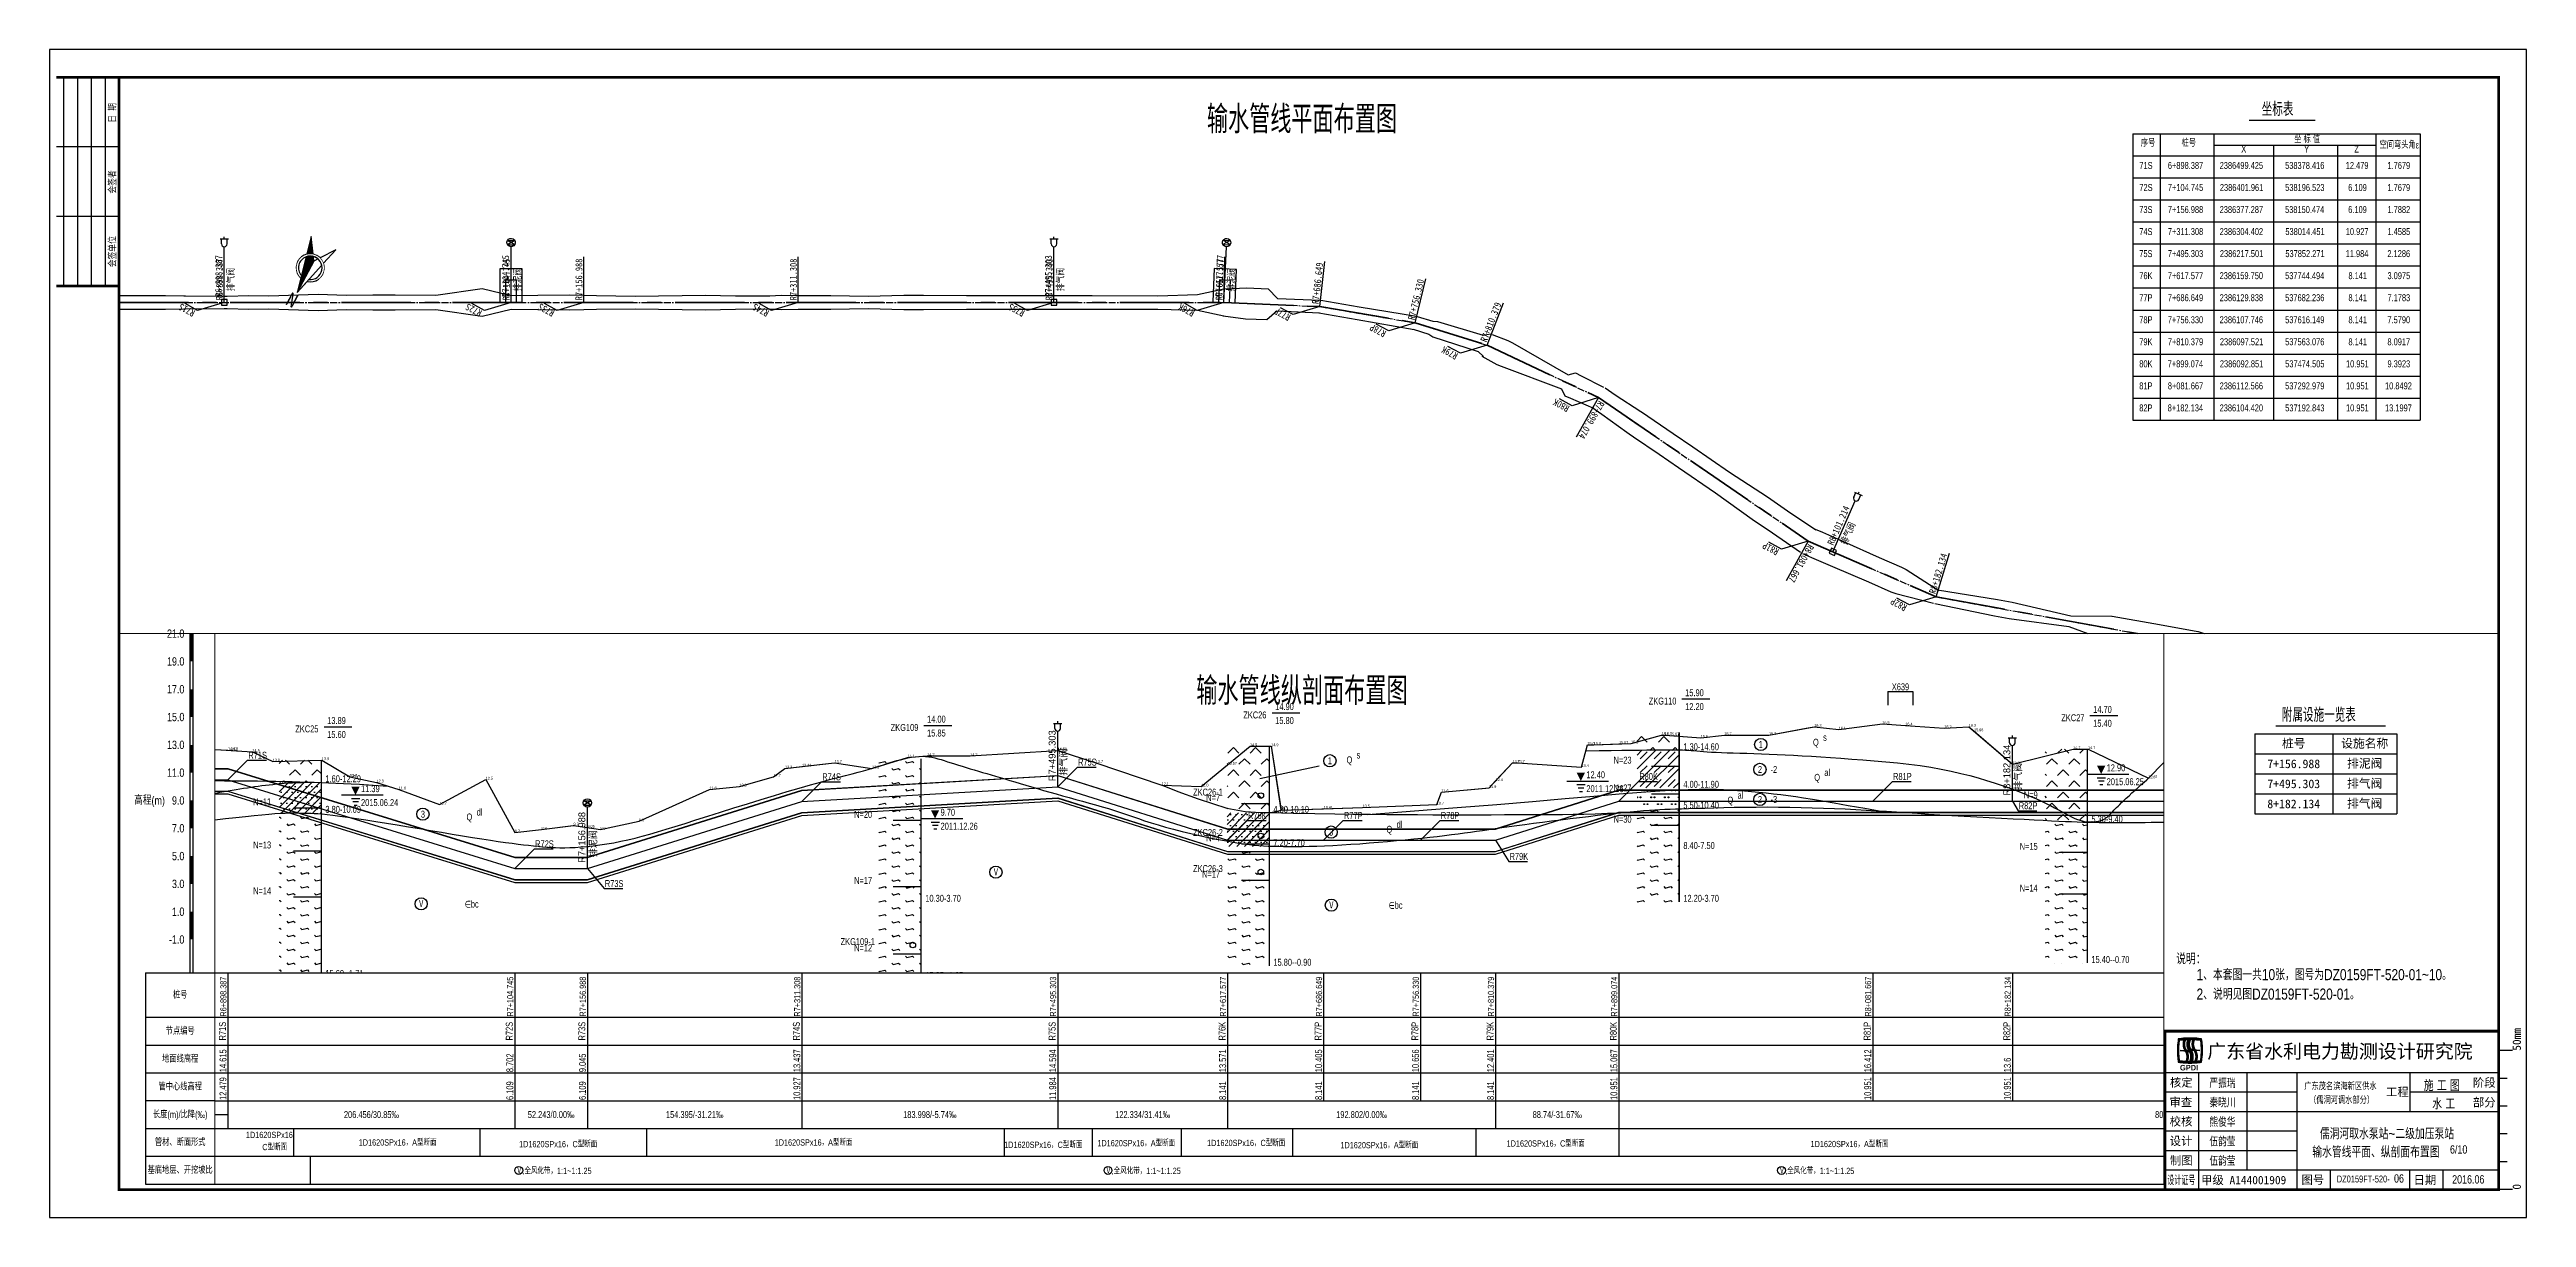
# Paper-space layout '6' of a CAD drawing. Extents: x 0 to 891, y 0 to 420.
# The model-space entities are those that its viewports show. They can reach past a viewport. Long polylines and large blocks are cut down to what shows.
import ezdxf
from ezdxf.enums import TextEntityAlignment as Align

# ---------------------------------------------------------------- set-up
doc = ezdxf.new("R2010")
doc.units = 0
for name, pattern in [('CENTER', [2, 1.25, -0.25, 0.25, -0.25]), ('ZK', [20, 10, 0, 10]), ('ZKLIN', [0.4, 0.3, -0.1])]:
    doc.linetypes.add(name, pattern=pattern)
doc.layers.get('0').update_dxf_attribs({"linetype": 'CONTINUOUS'})
for name, color, linetype in [('pipe', 3, 'CONTINUOUS'), ('pipe_cen', 1, 'CENTER'), ('tab', 9, 'CONTINUOUS'), ('wipeout', 255, 'CONTINUOUS'), ('图框', 7, 'CONTINUOUS'), ('地形剖面', 4, 'CONTINUOUS'), ('布局裁图', 3, 'CONTINUOUS'), ('指北针', 7, 'CONTINUOUS'), ('文字掩盖', 9, 'CONTINUOUS'), ('水工平面管线标注', 3, 'CONTINUOUS'), ('水工开挖线', 5, 'CONTINUOUS'), ('管线', 7, 'CONTINUOUS'), ('纵面管线标注', 3, 'CONTINUOUS'), ('附属设施', 2, 'CONTINUOUS')]:
    doc.layers.add(name, color=color, linetype=linetype)
doc.styles.add('FSD', font='simhei.ttf')
doc.styles.add('HT', font='simhei.ttf', dxfattribs={"width": 0.8})
doc.styles.add('hz', font='simp1.shx', dxfattribs={"width": 0.8, "bigfont": 'hz.shx'})
doc.styles.add('HZFS', font='simp1.shx', dxfattribs={"width": 0.8, "bigfont": 'hz.shx'})
doc.styles.add('ITALIC', font='txt', dxfattribs={"width": 0.7, "height": 0.28})
doc.styles.add('ROMER', font='romab___.ttf')
doc.styles.add('SIMP1', font='simp1.shx', dxfattribs={"width": 0.8, "bigfont": 'hz.shx'})
doc.styles.get("Standard").update_dxf_attribs({"font": 'rs.shx', "bigfont": 'hztxt.shx'})
doc.styles.add('仿宋_GB2312', font='', dxfattribs={"width": 0.8})
doc.styles.add('仿宋_GB3212', font='', dxfattribs={"width": 0.7})
doc.styles.get('仿宋_GB2312').set_extended_font_data('FangSong_GB2312')
doc.styles.get('仿宋_GB3212').set_extended_font_data('FangSong_GB2312')
pattern_1 = [(315, (550725.529, 2390585.662), (-20.000006, 4e-15), [1.414214, -26.87]), (14.0362, (550721.529, 2390584.6623), (-20.0000115, 2e-05), [4.1231, -78.339]), (315, (550720.529, 2390585.662), (-20.000006, 4e-15), [1.414214, -26.87]), (315, (550725.529, 2390575.662), (-20.000006, 4e-15), [1.414214, -26.87]), (14.0362, (550721.529, 2390574.6623), (-20.0000115, 2e-05), [4.1231, -78.339]), (315, (550720.529, 2390575.662), (-20.000006, 4e-15), [1.414214, -26.87]), (315, (550715.529, 2390570.662), (4e-15, 20.000006), [1.414214, -26.87]), (14.0362, (550711.529, 2390569.6623), (-20.0000115, 2e-05), [4.1231, -78.339]), (315, (550710.529, 2390570.662), (-20.000006, 4e-15), [1.414214, -26.87]), (315, (550715.529, 2390580.662), (-20.000006, 4e-15), [1.414214, -26.87]), (14.0362, (550711.529, 2390579.6623), (-20.0000115, 2e-05), [4.1231, -78.339]), (315, (550710.529, 2390580.662), (-20.000006, 4e-15), [1.414214, -26.87])]
pattern_2 = [(315, (550731.102, 2390585.662), (-20.000006, 4e-15), [1.414214, -26.87]), (14.0362, (550727.102, 2390584.6623), (-20.0000115, 2e-05), [4.1231, -78.339]), (315, (550726.102, 2390585.662), (-20.000006, 4e-15), [1.414214, -26.87]), (315, (550731.102, 2390575.662), (-20.000006, 4e-15), [1.414214, -26.87]), (14.0362, (550727.102, 2390574.6623), (-20.0000115, 2e-05), [4.1231, -78.339]), (315, (550726.102, 2390575.662), (-20.000006, 4e-15), [1.414214, -26.87]), (315, (550721.102, 2390570.662), (4e-15, 20.000006), [1.414214, -26.87]), (14.0362, (550717.102, 2390569.6623), (-20.0000115, 2e-05), [4.1231, -78.339]), (315, (550716.102, 2390570.662), (-20.000006, 4e-15), [1.414214, -26.87]), (315, (550721.102, 2390580.662), (-20.000006, 4e-15), [1.414214, -26.87]), (14.0362, (550717.102, 2390579.6623), (-20.0000115, 2e-05), [4.1231, -78.339]), (315, (550716.102, 2390580.662), (-20.000006, 4e-15), [1.414214, -26.87])]

psp = doc.layouts.new('6')

msp = doc.modelspace()

# ---------------------------------------------------------------- texts
at = {"layer": '地形剖面', "color": 55, "style": 'SIMP1', "width": 0.8}
for s, p in [('15.90', (558868.111874, 2391052.662316)), ('13.89', (557891.131874, 2391032.649423)), ('14.00', (558322.728874, 2391033.662316)), ('14.90', (558573.161874, 2391042.662316)), ('15.80', (558573.161874, 2391032.662316)), ('12.20', (558868.111874, 2391042.662316)), ('14.70', (559161.661874, 2391040.662316)), ('15.40', (559161.661874, 2391030.662316)), ('15.60', (557891.131874, 2391022.649423)), ('15.85', (558322.728874, 2391023.662316))]:
    msp.add_text(s, height=5, dxfattribs=at).set_placement(p, align=Align.CENTER)
for s, p in [('X639', (559022.55745, 2391056.888987)), ('ZKC26', (558560.161874, 2391036.662316)), ('ZKG110', (558855.111874, 2391046.662316)), ('ZKC27', (559148.661874, 2391034.662316)), ('ZKC25', (557878.131874, 2391026.649423)), ('ZKG109', (558309.728874, 2391027.662316)), ('N=23', (558822.82519, 2391004.162316)), ('ZKC26-1', (558528.781654, 2390981.162316)), ('N=7', (558526.781654, 2390977.162316)), ('N=27', (558822.82519, 2390984.162316)), ('N=9', (559115.02408, 2390979.162316)), ('N=11', (557844.089522, 2390974.149423)), ('N=20', (558276.478979, 2390965.162316)), ('N=30', (558822.82519, 2390961.662316)), ('N=13', (557844.089522, 2390943.149423)), ('ZKC26-2', (558528.781654, 2390952.162316)), ('N=4', (558526.781654, 2390948.162316)), ('N=15', (559115.02408, 2390942.162316)), ('ZKC26-3', (558528.781654, 2390926.162316)), ('N=14', (557844.089522, 2390910.149423)), ('N=17', (558276.478979, 2390917.662316)), ('N=17', (558526.781654, 2390922.162316)), ('N=14', (559115.02408, 2390912.162316)), ('ZKG109-1', (558278.478979, 2390873.662316)), ('N=12', (558276.478979, 2390869.162316))]:
    msp.add_text(s, height=5, dxfattribs=at).set_placement(p, align=Align.RIGHT)
at = {"layer": '地形剖面', "color": 9, "linetype": 'Continuous', "lineweight": -3, "style": 'SIMP1', "width": 0.8}
for s, p in [('16.5', (559003.264874, 2391032.662316)), ('14.9', (558548.342874, 2391016.662316)), ('14.9', (558563.578874, 2391016.662316)), ('15.0', (558791.069874, 2391017.662316)), ('15.0', (558795.721874, 2391017.662316)), ('15.07', (558813.745874, 2391018.332316)), ('15.07', (558813.745874, 2391018.332316)), ('15.07', (558813.745874, 2391018.332316)), ('15.1', (558822.469874, 2391018.662316)), ('15.7', (558844.450874, 2391024.662316)), ('15.7', (558846.691874, 2391024.662316)), ('15.67', (558850.448874, 2391024.372316)), ('15.5', (558872.582874, 2391022.662316)), ('15.7', (558889.642874, 2391024.662316)), ('15.7', (558921.708874, 2391024.662316)), ('16.3', (558954.298874, 2391030.662316)), ('16.1', (558971.888874, 2391028.662316)), ('16.4', (559019.828874, 2391031.662316)), ('16.2', (559047.853874, 2391029.662316)), ('16.3', (559065.528874, 2391030.662316)), ('15.98', (559069.243874, 2391027.452316)), ('14.7', (559140.535874, 2391014.662316)), ('14.7', (559151.259874, 2391014.662316)), ('14.62', (557813.058874, 2391013.812316)), ('14.62', (557813.058874, 2391013.812316)), ('14.62', (557813.058874, 2391013.812316)), ('14.6', (557815.258874, 2391013.662316)), ('14.5', (557830.670874, 2391012.662316)), ('13.8', (557845.218874, 2391005.662316)), ('13.9', (557880.587874, 2391006.662316)), ('13.3', (558213.788874, 2391000.662316)), ('13.44', (558225.979874, 2391002.032316)), ('13.44', (558225.979874, 2391002.032316)), ('13.44', (558225.979874, 2391002.032316)), ('13.44', (558225.979874, 2391002.032316)), ('13.7', (558249.466874, 2391004.662316)), ('13.3', (558276.345874, 2391000.662316)), ('14.1', (558301.909874, 2391008.662316)), ('14.2', (558316.169874, 2391009.662316)), ('14.2', (558347.045874, 2391009.662316)), ('14.6', (558409.800874, 2391013.662316)), ('14.59', (558409.974874, 2391013.602316)), ('14.59', (558409.974874, 2391013.602316)), ('14.59', (558409.974874, 2391013.602316)), ('14.59', (558409.974874, 2391013.602316)), ('13.7', (558437.429874, 2391004.662316)), ('13.57', (558532.248874, 2391003.372316)), ('13.57', (558532.248874, 2391003.372316)), ('13.57', (558532.248874, 2391003.372316)), ('13.57', (558532.248874, 2391003.372316)), ('13.7', (558737.224874, 2391004.662316)), ('13.7', (558740.755874, 2391004.662316)), ('13.4', (558786.844874, 2391001.662316)), ('13.6', (559096.805874, 2391003.662316)), ('13.6', (559096.805874, 2391003.662316)), ('12.7', (557900.672874, 2390994.662316)), ('12.7', (557900.815874, 2390994.632316)), ('12.3', (557919.935874, 2390990.662316)), ('11.8', (557935.890874, 2390985.662316)), ('12.5', (557998.482874, 2390992.662316)), ('11.8', (558159.381874, 2390985.662316)), ('12.0', (558180.963874, 2390987.662316)), ('12.7', (558205.517874, 2390994.662316)), ('12.1', (558484.792874, 2390988.662316)), ('12.0', (558513.231874, 2390987.662316)), ('11.6', (558685.994874, 2390983.662316)), ('11.9', (558720.357874, 2390986.662316)), ('12.4', (558725.050874, 2390991.672316)), ('12.4', (558725.050874, 2390991.672316)), ('12.4', (558725.050874, 2390991.672316)), ('12.4', (558725.050874, 2390991.672316)), ('12.6', (559194.647874, 2390993.662316)), ('12.61', (559194.702874, 2390993.722316)), ('10.7', (557965.246874, 2390974.662316)), ('9.5', (558108.778874, 2390962.662316)), ('10.3', (558570.645874, 2390970.662316)), ('10.41', (558601.320874, 2390971.712316)), ('10.5', (558629.328874, 2390972.662316)), ('10.7', (558682.683874, 2390974.662316)), ('8.7', (558019.416874, 2390954.682316)), ('8.7', (558019.416874, 2390954.682316)), ('8.7', (558019.416874, 2390954.682316)), ('8.7', (558019.416874, 2390954.682316)), ('8.7', (558019.425874, 2390954.662316)), ('8.9', (558038.623874, 2390956.662316)), ('9.2', (558061.641874, 2390959.662316)), ('9.05', (558071.659874, 2390958.112316)), ('9.05', (558071.659874, 2390958.112316)), ('9.05', (558071.659874, 2390958.112316)), ('9.05', (558071.659874, 2390958.112316)), ('8.9', (558080.971874, 2390956.662316))]:
    msp.add_text(s, height=2, dxfattribs=at).set_placement(p)
at = {"layer": '地形剖面', "color": 55, "style": 'SIMP1', "width": 0.8}
for s, p in [('1.30-14.60', (558860.111874, 2391013.782316)), ('s', (558960.652818, 2391020.550818)), ('s', (558625.039672, 2391007.875909)), ('12.40', (558790.331569, 2390993.662316)), ('al', (558961.552144, 2390995.299682)), ('12.90', (559164.661874, 2390998.662316)), ('1.60-12.29', (557883.131874, 2390990.769423)), ('11.39', (557908.76977, 2390983.649423)), ('2011.12.26', (558790.331569, 2390983.662316)), ('4.00-11.90', (558860.111874, 2390986.782316)), ('al', (558899.131072, 2390978.906778)), ('2015.06.25', (559164.661874, 2390988.662316)), ('3.80-10.09', (557883.131874, 2390968.769423)), ('2015.06.24', (557908.76977, 2390973.649423)), ('dl', (557991.938978, 2390966.818023)), ('9.70', (558325.728874, 2390966.662316)), ('4.80-10.10', (558565.161874, 2390968.782316)), ('dl', (558653.773687, 2390957.954304)), ('5.50-10.40', (558860.111874, 2390971.782316)), ('5.30-9.40', (559153.661874, 2390961.782316)), ('2011.12.26', (558325.728874, 2390956.662316)), ('7.20-7.70', (558565.161874, 2390944.782316)), ('8.40-7.50', (558860.111874, 2390942.782316)), ('10.30-3.70', (558314.728874, 2390904.782316)), ('12.20-3.70', (558860.111874, 2390904.782316)), ('15.80--0.90', (558565.161874, 2390858.782316)), ('15.40--0.70', (559153.661874, 2390860.782316)), ('15.60--1.71', (557883.131874, 2390850.769423)), ('15.85--1.85', (558314.728874, 2390849.282316))]:
    msp.add_text(s, height=5, dxfattribs=at).set_placement(p)
for s, p in [('1', (558915.807562, 2391017.943895)), ('Q', (558955.452818, 2391018.884152)), ('1', (558605.840523, 2391006.246331)), ('Q', (558619.839672, 2391006.209242)), ('2', (558915.220668, 2391000.016605)), ('-2', (558925.220668, 2391000.016605)), ('2', (558915.220668, 2390978.418028)), ('-3', (558925.220668, 2390978.418028)), ('Q', (558956.352144, 2390993.633015)), ('2', (559211.808465, 2390984.944985)), ('3', (557953.314339, 2390967.800375)), ('Q', (557986.738978, 2390965.151356)), ('Q', (558893.931072, 2390977.240111)), ('3', (558606.73362, 2390954.907281)), ('Q', (558648.573687, 2390956.287638)), ('Ⅴ', (558365.537943, 2390926.112136)), ('Ⅴ', (557952.058074, 2390903.324482)), ('∈bc', (557988.393455, 2390903.227475)), ('Ⅴ', (558606.862391, 2390902.368329)), ('∈bc', (558653.055064, 2390902.335888))]:
    msp.add_text(s, height=5, dxfattribs=at).set_placement(p, align=Align.MIDDLE)
at = {"layer": '水工平面管线标注', "lineweight": -3, "style": 'HT', "width": 0.8}
for s, rotation, p in [('R6+735.361', 300.687785156, (538523.737827, 2386575.64231)), ('R6+735.361', 300.687785156, (538523.737827, 2386575.64231)), ('R6+814.634', 298.183760781, (538453.828521, 2386538.131585)), ('R6+814.634', 298.183760781, (538453.828521, 2386538.131585)), ('R6+898.387', 298.183760781, (538380.005501, 2386498.574964)), ('R6+898.387', 298.183760781, (538380.005501, 2386498.574964)), ('R7+104.745', 298.183760781, (538198.113141, 2386401.111501)), ('R7+104.745', 298.183760781, (538198.113141, 2386401.111501)), ('R7+156.988', 298.183760781, (538152.064247, 2386376.437102)), ('R7+156.988', 298.183760781, (538152.064247, 2386376.437102)), ('R7+311.308', 298.183760781, (538016.041204, 2386303.551816)), ('R7+311.308', 298.183760781, (538016.041204, 2386303.551816)), ('R7+495.303', 298.183760781, (537853.861205, 2386216.650836)), ('R7+495.303', 298.183760781, (537853.861205, 2386216.650836)), ('R7+617.577', 296.923083027, (537746.06474, 2386158.865661)), ('R7+617.577', 296.923083027, (537746.06474, 2386158.865661)), ('R8+081.667', 89.22608794, (537291.999299, 2386114.079745)), ('R8+081.667', 89.22608794, (537291.999299, 2386114.079745)), ('R7+899.074', 88.409803909, (537473.54652, 2386094.378104)), ('R7+899.074', 88.409803909, (537473.54652, 2386094.378104)), ('R7+686.649', 292.073161558, (537683.725915, 2386128.823371)), ('R7+686.649', 292.073161558, (537683.725915, 2386128.823371)), ('R8+182.134', 281.250682503, (537194.11635, 2386103.144257)), ('R8+182.134', 281.250682503, (537194.11635, 2386103.144257)), ('R7+756.330', 284.694434837, (537617.49652, 2386106.548656)), ('R7+756.330', 284.694434837, (537617.49652, 2386106.548656)), ('R7+810.379', 276.961571249, (537564.25035, 2386096.153222)), ('R7+810.379', 276.961571249, (537564.25035, 2386096.153222)), ('R8+514.767', 291.314511273, (536877.699928, 2386001.422348)), ('R8+514.767', 291.314511273, (536877.699928, 2386001.422348))]:
    msp.add_text(s, height=5, rotation=rotation, dxfattribs=at).set_placement(p)
for s, p in [('R70S', (538467.378633, 2386554.12144)), ('R70S', (538467.378633, 2386554.12144)), ('R71S', (538393.555612, 2386514.564819)), ('R71S', (538393.555612, 2386514.564819)), ('R72S', (538211.663252, 2386417.101356)), ('R72S', (538211.663252, 2386417.101356)), ('R73S', (538165.614358, 2386392.426957)), ('R73S', (538165.614358, 2386392.426957)), ('R74S', (538029.591316, 2386319.541671)), ('R74S', (538029.591316, 2386319.541671)), ('R75S', (537867.411317, 2386232.640691)), ('R75S', (537867.411317, 2386232.640691)), ('R76K', (537759.633934, 2386174.89029)), ('R76K', (537759.633934, 2386174.89029)), ('R77P', (537697.375525, 2386144.977638)), ('R77P', (537697.375525, 2386144.977638)), ('R82P', (537207.982914, 2386119.560329)), ('R82P', (537207.982914, 2386119.560329)), ('R81P', (537308.118947, 2386127.706375)), ('R81P', (537308.118947, 2386127.706375)), ('R79K', (537578.215917, 2386112.66096)), ('R79K', (537578.215917, 2386112.66096)), ('R78P', (537631.288731, 2386122.88593)), ('R78P', (537631.288731, 2386122.88593)), ('R80K', (537489.644509, 2386107.990931)), ('R80K', (537489.644509, 2386107.990931)), ('R83P', (536891.363098, 2386017.596259)), ('R83P', (536891.363098, 2386017.596259))]:
    msp.add_text(s, height=5, dxfattribs=at).set_placement(p)
at = {"layer": '纵面管线标注', "linetype": 'Continuous', "lineweight": -3, "style": 'SIMP1', "width": 0.8}
for s, p in [('R71S', (557827.698874, 2391007.692316)), ('R75S', (558424.614874, 2391002.742316)), ('R74S', (558240.619874, 2390992.172316)), ('R80K', (558828.385874, 2390992.412316)), ('R81P', (559010.978874, 2390992.412316)), ('R76K', (558546.888874, 2390964.312316)), ('R77P', (558615.960874, 2390964.312316)), ('R78P', (558685.641874, 2390964.312316)), ('R82P', (559101.432606, 2390971.385267)), ('R72S', (558034.056874, 2390943.992316)), ('R79K', (558735.088147, 2390934.945653)), ('R73S', (558084.182757, 2390915.40154))]:
    msp.add_text(s, height=5, dxfattribs=at).set_placement(p)
at = {"layer": '附属设施', "linetype": 'Continuous', "lineweight": -3, "style": 'SIMP1'}
msp.add_attdef('R7+156.988', text='0', height=5, rotation=89.999998466, dxfattribs=at).set_placement((558071.659729, 2390932.753828), align=Align.BOTTOM_LEFT)
msp.add_attdef('排泥阀', text='0', height=5, rotation=89.999998466, dxfattribs=at).set_placement((558073.659729, 2390936.753828), align=Align.TOP_LEFT)

# ---------------------------------------------------------------- blocks, each defined once
blk = doc.blocks.new('tba2')
at = {"ltscale": 8}
for points in [[(-106.84, 54.22), (-107.32, 54.29), (-107.95, 54.36), (-108.6, 54.42), (-109.32, 54.47), (-110.02, 54.5), (-110.73, 54.52), (-111.24, 54.52), (-111.76, 54.51), (-112.33, 54.49), (-112.89, 54.46), (-113.38, 54.43), (-114.06, 54.37), (-114.71, 54.29), (-115.24, 54.22), (-115.27, 54.01), (-115.34, 53.46), (-115.4, 52.83), (-115.47, 52.08), (-115.51, 51.3), (-115.53, 50.51), (-115.54, 50.01), (-115.53, 49.6), (-115.52, 49), (-115.5, 48.62), (-115.48, 48.14), (-115.43, 47.5), (-115.38, 46.95), (-115.3, 46.3), (-115.24, 45.82), (-114.72, 45.75), (-114.14, 45.69), (-113.48, 45.62), (-112.87, 45.58), (-112.29, 45.55), (-111.65, 45.53), (-110.98, 45.52), (-110.43, 45.53), (-109.58, 45.56), (-108.96, 45.6), (-108.47, 45.63), (-107.4, 45.75), (-106.84, 45.82), (-106.73, 46.68), (-106.62, 47.85), (-106.58, 48.46), (-106.55, 49.04), (-106.54, 49.75), (-106.54, 50.5), (-106.56, 51.09), (-106.59, 51.78), (-106.64, 52.44), (-106.7, 53.1), (-106.77, 53.69), (-106.84, 54.22), (-107.28, 53.78), (-107.24, 53.47), (-107.16, 52.7), (-107.1, 51.89), (-107.05, 50.98), (-107.04, 50.18), (-107.05, 49.32), (-107.08, 48.53), (-107.12, 47.77), (-107.21, 46.85), (-107.28, 46.26), (-107.59, 46.23), (-108.16, 46.16), (-108.97, 46.1), (-109.3, 46.07), (-109.89, 46.04), (-110.6, 46.03), (-111.1, 46.02), (-111.66, 46.03), (-112.28, 46.05), (-112.57, 46.06), (-112.98, 46.09), (-113.74, 46.15), (-114.25, 46.2), (-114.79, 46.27), (-114.86, 46.8), (-114.92, 47.44), (-114.98, 48.11), (-115.01, 48.86), (-115.03, 49.46), (-115.04, 50.07), (-115.03, 50.81), (-115, 51.6), (-114.96, 52.17), (-114.9, 52.84), (-114.84, 53.42), (-114.8, 53.78), (-114.68, 53.8), (-114.13, 53.86), (-113.52, 53.92), (-113.01, 53.96), (-112.69, 53.98), (-112.3, 54), (-111.87, 54.01), (-111.47, 54.02), (-111.24, 54.02), (-110.98, 54.02), (-110.9, 54.02), (-110.72, 54.02), (-110.47, 54.02), (-110.28, 54.01), (-110.03, 54.01), (-109.83, 54), (-109.68, 53.99), (-109.53, 53.98), (-109.47, 53.98), (-109.47, 53.98), (-109.26, 53.97), (-109.01, 53.95), (-108.7, 53.93), (-108.27, 53.89), (-107.82, 53.85), (-107.41, 53.8), (-107.28, 53.78)], [(-112.65, 50.67), (-112.68, 50.73), (-112.72, 50.8), (-112.75, 50.88), (-112.78, 50.95), (-112.81, 51.02), (-112.84, 51.1), (-112.87, 51.17), (-112.89, 51.24), (-112.91, 51.31), (-112.93, 51.37), (-112.95, 51.43), (-112.97, 51.48), (-112.98, 51.53), (-112.99, 51.58), (-113, 51.62), (-113.01, 51.67), (-113.02, 51.71), (-113.02, 51.75), (-113.03, 51.79), (-113.04, 51.83), (-113.04, 51.87), (-113.05, 51.91), (-113.05, 51.95), (-113.05, 51.99), (-113.06, 52.03), (-113.06, 52.08), (-113.06, 52.12), (-113.06, 52.16), (-113.06, 52.2), (-113.06, 52.25), (-113.06, 52.29), (-113.06, 52.33), (-113.06, 52.37), (-113.06, 52.42), (-113.06, 52.46), (-113.05, 52.5), (-113.05, 52.54), (-113.05, 52.58), (-113.04, 52.62), (-113.04, 52.65), (-113.04, 52.69), (-113.03, 52.72), (-113.03, 52.74), (-113.03, 52.77), (-113.02, 52.79), (-113.02, 52.82), (-113.02, 52.84), (-113.01, 52.86), (-113.01, 52.88), (-113.01, 52.9), (-113, 52.92), (-113, 52.94), (-112.99, 52.96), (-112.99, 52.98), (-112.99, 53), (-112.98, 53.03), (-112.97, 53.05), (-112.97, 53.08), (-112.96, 53.11), (-112.95, 53.14), (-112.94, 53.17), (-112.94, 53.2), (-112.93, 53.23), (-112.92, 53.26), (-112.91, 53.29), (-112.9, 53.32), (-112.9, 53.35), (-112.89, 53.38), (-112.88, 53.4), (-112.87, 53.43), (-112.86, 53.46), (-112.85, 53.49), (-112.84, 53.53), (-112.83, 53.57), (-112.81, 53.61), (-112.79, 53.66), (-112.77, 53.72), (-112.75, 53.77), (-112.73, 53.83), (-112.7, 53.89), (-112.67, 53.96), (-112.66, 53.98), (-112.69, 53.98), (-113.01, 53.96), (-113.18, 53.94), (-113.21, 53.87), (-113.24, 53.81), (-113.26, 53.76), (-113.28, 53.72), (-113.29, 53.68), (-113.3, 53.65), (-113.31, 53.63), (-113.32, 53.6), (-113.33, 53.58), (-113.34, 53.56), (-113.35, 53.54), (-113.35, 53.52), (-113.36, 53.5), (-113.37, 53.48), (-113.37, 53.45), (-113.38, 53.42), (-113.39, 53.39), (-113.4, 53.36), (-113.41, 53.33), (-113.42, 53.29), (-113.43, 53.26), (-113.44, 53.23), (-113.44, 53.19), (-113.45, 53.16), (-113.46, 53.13), (-113.46, 53.11), (-113.47, 53.08), (-113.47, 53.06), (-113.48, 53.03), (-113.48, 53.01), (-113.49, 52.99), (-113.49, 52.96), (-113.5, 52.94), (-113.5, 52.92), (-113.5, 52.89), (-113.51, 52.87), (-113.51, 52.84), (-113.52, 52.81), (-113.52, 52.78), (-113.52, 52.74), (-113.53, 52.71), (-113.53, 52.67), (-113.53, 52.62), (-113.54, 52.58), (-113.54, 52.53), (-113.54, 52.49), (-113.55, 52.44), (-113.55, 52.39), (-113.55, 52.34), (-113.55, 52.29), (-113.55, 52.25), (-113.55, 52.2), (-113.55, 52.15), (-113.55, 52.1), (-113.55, 52.05), (-113.54, 52), (-113.54, 51.95), (-113.54, 51.91), (-113.53, 51.86), (-113.53, 51.81), (-113.52, 51.76), (-113.51, 51.72), (-113.51, 51.67), (-113.5, 51.62), (-113.49, 51.57), (-113.48, 51.52), (-113.47, 51.47), (-113.45, 51.42), (-113.44, 51.36), (-113.42, 51.3), (-113.4, 51.23), (-113.38, 51.16), (-113.35, 51.08), (-113.33, 51.01), (-113.3, 50.92), (-113.27, 50.84), (-113.23, 50.76), (-113.2, 50.68), (-113.16, 50.6), (-113.13, 50.52), (-113.09, 50.45), (-113.05, 50.38), (-113.01, 50.31), (-112.98, 50.24), (-112.94, 50.18), (-112.91, 50.13), (-112.88, 50.08), (-112.85, 50.02), (-112.28, 50.02), (-112.28, 50.02), (-112.29, 50.05), (-112.31, 50.07), (-112.32, 50.1), (-112.34, 50.13), (-112.36, 50.16), (-112.38, 50.2), (-112.4, 50.23), (-112.43, 50.27), (-112.45, 50.32), (-112.48, 50.37), (-112.51, 50.42), (-112.55, 50.48), (-112.58, 50.54), (-112.62, 50.6)], [(-111.74, 50.02), (-111.74, 50.82), (-107.54, 50.02), (-110.34, 50.02), (-110.34, 49.22), (-110.36, 49.23), (-110.91, 49.33), (-112.56, 49.65), (-114.54, 50.02)]]:
    blk.add_hatch(color=256, dxfattribs=at).paths.add_polyline_path(points)
h = blk.add_hatch(color=256, dxfattribs=at)
h.paths.add_polyline_path([(-111.04, 53.57), (-110.99, 53.69), (-110.93, 53.84), (-110.85, 54.02), (-110.9, 54.02), (-110.98, 54.02), (-111.24, 54.02), (-111.47, 54.02), (-111.79, 54.01), (-111.82, 53.94), (-111.85, 53.87), (-111.88, 53.8), (-111.9, 53.74), (-111.92, 53.68), (-111.94, 53.63), (-111.96, 53.58), (-111.98, 53.53), (-111.99, 53.48), (-112.01, 53.43), (-112.02, 53.39), (-112.04, 53.34), (-112.05, 53.29), (-112.06, 53.25), (-112.07, 53.2), (-112.09, 53.16), (-112.1, 53.11), (-112.11, 53.06), (-112.12, 53.01), (-112.13, 52.95), (-112.13, 52.9), (-112.14, 52.84), (-112.15, 52.78), (-112.16, 52.72), (-112.16, 52.65), (-112.17, 52.58), (-112.17, 52.51), (-112.17, 52.44), (-112.18, 52.37), (-112.18, 52.3), (-112.18, 52.23), (-112.18, 52.17), (-112.18, 52.11), (-112.18, 52.05), (-112.17, 51.99), (-112.17, 51.94), (-112.16, 51.89), (-112.16, 51.84), (-112.15, 51.78), (-112.15, 51.73), (-112.14, 51.68), (-112.13, 51.62), (-112.12, 51.57), (-112.11, 51.51), (-112.1, 51.45), (-112.09, 51.39), (-112.07, 51.33), (-112.05, 51.27), (-112.04, 51.2), (-112.02, 51.14), (-111.99, 51.07), (-111.97, 51), (-111.94, 50.93), (-111.92, 50.86), (-111.89, 50.79), (-111.86, 50.71), (-111.82, 50.64), (-111.79, 50.56), (-111.75, 50.48), (-111.74, 50.46), (-111.74, 50.82), (-110.87, 50.66), (-110.95, 50.81), (-111.02, 50.95), (-111.08, 51.08), (-111.13, 51.2), (-111.17, 51.31), (-111.2, 51.41), (-111.23, 51.51), (-111.25, 51.61), (-111.27, 51.72), (-111.29, 51.85), (-111.31, 51.97), (-111.32, 52.09), (-111.32, 52.21), (-111.32, 52.32), (-111.31, 52.43), (-111.31, 52.55), (-111.3, 52.65), (-111.28, 52.77), (-111.26, 52.89), (-111.24, 53), (-111.21, 53.1), (-111.18, 53.22), (-111.14, 53.32), (-111.1, 53.43)])
h.paths.add_polyline_path([(-109.84, 52.13), (-109.84, 52.26), (-109.84, 52.39), (-109.84, 52.52), (-109.83, 52.64), (-109.82, 52.75), (-109.8, 52.85), (-109.79, 52.95), (-109.77, 53.06), (-109.75, 53.14), (-109.73, 53.22), (-109.71, 53.29), (-109.7, 53.32), (-109.69, 53.35), (-109.68, 53.38), (-109.66, 53.45), (-109.64, 53.52), (-109.61, 53.63), (-109.56, 53.75), (-109.52, 53.86), (-109.47, 53.98), (-109.47, 53.98), (-109.53, 53.98), (-109.68, 53.99), (-109.83, 54), (-109.96, 54), (-109.99, 53.93), (-110.02, 53.87), (-110.04, 53.82), (-110.06, 53.78), (-110.07, 53.74), (-110.08, 53.71), (-110.09, 53.68), (-110.1, 53.66), (-110.11, 53.64), (-110.12, 53.62), (-110.12, 53.6), (-110.13, 53.58), (-110.14, 53.56), (-110.15, 53.54), (-110.15, 53.51), (-110.16, 53.48), (-110.17, 53.45), (-110.18, 53.42), (-110.19, 53.39), (-110.2, 53.35), (-110.21, 53.32), (-110.22, 53.29), (-110.22, 53.25), (-110.23, 53.22), (-110.24, 53.19), (-110.24, 53.17), (-110.25, 53.14), (-110.25, 53.12), (-110.26, 53.09), (-110.26, 53.07), (-110.27, 53.05), (-110.27, 53.02), (-110.28, 53), (-110.28, 52.98), (-110.28, 52.95), (-110.29, 52.93), (-110.29, 52.9), (-110.3, 52.87), (-110.3, 52.84), (-110.3, 52.8), (-110.31, 52.77), (-110.31, 52.73), (-110.31, 52.68), (-110.32, 52.64), (-110.32, 52.59), (-110.32, 52.55), (-110.33, 52.5), (-110.33, 52.45), (-110.33, 52.4), (-110.33, 52.35), (-110.33, 52.31), (-110.33, 52.26), (-110.33, 52.21), (-110.33, 52.16), (-110.33, 52.11), (-110.32, 52.06), (-110.32, 52.01), (-110.32, 51.97), (-110.31, 51.92), (-110.31, 51.87), (-110.3, 51.82), (-110.29, 51.78), (-110.29, 51.73), (-110.28, 51.68), (-110.27, 51.63), (-110.26, 51.58), (-110.25, 51.53), (-110.23, 51.48), (-110.22, 51.42), (-110.2, 51.36), (-110.18, 51.29), (-110.16, 51.22), (-110.13, 51.14), (-110.11, 51.07), (-110.08, 50.98), (-110.05, 50.9), (-110.01, 50.82), (-109.98, 50.74), (-109.94, 50.66), (-109.91, 50.58), (-109.87, 50.51), (-109.84, 50.46), (-109.21, 50.34), (-109.28, 50.46), (-109.35, 50.57), (-109.41, 50.69), (-109.48, 50.83), (-109.55, 50.97), (-109.61, 51.12), (-109.66, 51.26), (-109.7, 51.4), (-109.74, 51.51), (-109.77, 51.64), (-109.8, 51.76), (-109.82, 51.89), (-109.83, 52.01)])
h.paths.add_polyline_path([(-108.81, 49.53), (-108.84, 49.61), (-108.87, 49.67), (-108.89, 49.74), (-108.92, 49.8), (-108.94, 49.85), (-108.96, 49.9), (-108.98, 49.94), (-109, 49.98), (-109.01, 50.01), (-109.02, 50.02), (-109.59, 50.02), (-109.54, 49.94), (-109.49, 49.85), (-109.45, 49.79), (-109.41, 49.7), (-109.37, 49.62), (-109.33, 49.51), (-109.28, 49.38), (-109.23, 49.25), (-109.18, 49.12), (-109.14, 49), (-109.1, 48.89), (-109.07, 48.78), (-109.05, 48.66), (-109.03, 48.55), (-109.01, 48.43), (-109, 48.33), (-108.98, 48.22), (-108.97, 48.11), (-108.96, 48.02), (-108.95, 47.92), (-108.95, 47.79), (-108.96, 47.68), (-108.97, 47.58), (-108.98, 47.49), (-109, 47.38), (-109.01, 47.28), (-109.02, 47.18), (-109.04, 47.07), (-109.06, 46.96), (-109.08, 46.85), (-109.11, 46.75), (-109.14, 46.65), (-109.18, 46.55), (-109.2, 46.48), (-109.24, 46.38), (-109.27, 46.32), (-109.29, 46.27), (-109.31, 46.21), (-109.34, 46.14), (-109.36, 46.08), (-109.37, 46.07), (-109.3, 46.07), (-108.97, 46.1), (-108.83, 46.11), (-108.79, 46.2), (-108.77, 46.26), (-108.75, 46.31), (-108.73, 46.36), (-108.71, 46.4), (-108.69, 46.45), (-108.68, 46.49), (-108.66, 46.53), (-108.65, 46.57), (-108.64, 46.61), (-108.62, 46.65), (-108.61, 46.69), (-108.6, 46.73), (-108.59, 46.78), (-108.59, 46.82), (-108.58, 46.87), (-108.57, 46.92), (-108.56, 46.97), (-108.55, 47.02), (-108.54, 47.07), (-108.54, 47.13), (-108.53, 47.19), (-108.52, 47.24), (-108.51, 47.29), (-108.51, 47.35), (-108.5, 47.39), (-108.5, 47.44), (-108.49, 47.48), (-108.49, 47.52), (-108.48, 47.55), (-108.48, 47.59), (-108.47, 47.62), (-108.47, 47.66), (-108.47, 47.69), (-108.47, 47.73), (-108.47, 47.76), (-108.46, 47.8), (-108.46, 47.84), (-108.46, 47.87), (-108.46, 47.91), (-108.47, 47.95), (-108.47, 47.99), (-108.47, 48.02), (-108.47, 48.06), (-108.48, 48.09), (-108.48, 48.13), (-108.48, 48.17), (-108.49, 48.21), (-108.49, 48.26), (-108.5, 48.31), (-108.51, 48.36), (-108.51, 48.42), (-108.52, 48.48), (-108.53, 48.54), (-108.54, 48.6), (-108.55, 48.67), (-108.56, 48.73), (-108.58, 48.8), (-108.59, 48.86), (-108.61, 48.92), (-108.62, 48.99), (-108.64, 49.05), (-108.66, 49.12), (-108.68, 49.18), (-108.71, 49.25), (-108.73, 49.32), (-108.76, 49.39), (-108.78, 49.46)])
h.paths.add_polyline_path([(-110.82, 47.85), (-110.82, 47.75), (-110.82, 47.66), (-110.83, 47.51), (-110.85, 47.32), (-110.87, 47.13), (-110.91, 46.95), (-110.95, 46.77), (-110.99, 46.64), (-111.02, 46.55), (-111.06, 46.45), (-111.1, 46.33), (-111.15, 46.21), (-111.22, 46.02), (-111.1, 46.02), (-110.6, 46.03), (-110.29, 46.03), (-110.29, 46.04), (-110.24, 46.17), (-110.2, 46.28), (-110.17, 46.39), (-110.14, 46.5), (-110.11, 46.6), (-110.08, 46.71), (-110.06, 46.82), (-110.04, 46.93), (-110.02, 47.04), (-110, 47.16), (-109.99, 47.27), (-109.98, 47.39), (-109.97, 47.51), (-109.96, 47.63), (-109.96, 47.75), (-109.96, 47.87), (-109.96, 47.99), (-109.97, 48.1), (-109.98, 48.22), (-109.99, 48.33), (-110, 48.43), (-110.01, 48.53), (-110.03, 48.62), (-110.04, 48.71), (-110.06, 48.79), (-110.08, 48.87), (-110.1, 48.95), (-110.12, 49.03), (-110.15, 49.1), (-110.17, 49.18), (-110.2, 49.26), (-110.22, 49.34), (-110.25, 49.42), (-110.28, 49.5), (-110.32, 49.58), (-110.34, 49.63), (-110.34, 49.22), (-110.36, 49.23), (-110.91, 49.33), (-111.17, 49.38), (-111.13, 49.29), (-111.07, 49.15), (-111.02, 49.02), (-110.98, 48.89), (-110.94, 48.76), (-110.91, 48.63), (-110.88, 48.5), (-110.85, 48.35), (-110.84, 48.18), (-110.82, 48)])
h.paths.add_polyline_path([(-112.17, 47.73), (-112.18, 47.62), (-112.19, 47.52), (-112.2, 47.43), (-112.22, 47.32), (-112.23, 47.22), (-112.24, 47.12), (-112.26, 47.01), (-112.28, 46.9), (-112.3, 46.79), (-112.33, 46.69), (-112.36, 46.59), (-112.4, 46.49), (-112.42, 46.42), (-112.46, 46.32), (-112.49, 46.26), (-112.51, 46.21), (-112.53, 46.15), (-112.56, 46.08), (-112.57, 46.06), (-112.28, 46.05), (-112.05, 46.04), (-112.01, 46.14), (-111.99, 46.2), (-111.97, 46.25), (-111.95, 46.3), (-111.93, 46.34), (-111.91, 46.39), (-111.9, 46.43), (-111.88, 46.47), (-111.87, 46.51), (-111.86, 46.55), (-111.84, 46.59), (-111.83, 46.63), (-111.82, 46.67), (-111.81, 46.72), (-111.81, 46.76), (-111.8, 46.81), (-111.79, 46.86), (-111.78, 46.91), (-111.77, 46.96), (-111.76, 47.02), (-111.76, 47.07), (-111.75, 47.13), (-111.74, 47.18), (-111.73, 47.23), (-111.73, 47.29), (-111.72, 47.33), (-111.72, 47.38), (-111.71, 47.42), (-111.71, 47.46), (-111.7, 47.49), (-111.7, 47.53), (-111.69, 47.56), (-111.69, 47.6), (-111.69, 47.63), (-111.69, 47.67), (-111.69, 47.7), (-111.68, 47.74), (-111.68, 47.78), (-111.68, 47.81), (-111.68, 47.85), (-111.69, 47.89), (-111.69, 47.93), (-111.69, 47.96), (-111.69, 48), (-111.7, 48.03), (-111.7, 48.07), (-111.7, 48.11), (-111.71, 48.15), (-111.71, 48.2), (-111.72, 48.25), (-111.73, 48.3), (-111.73, 48.36), (-111.74, 48.42), (-111.75, 48.48), (-111.76, 48.54), (-111.77, 48.61), (-111.78, 48.67), (-111.8, 48.74), (-111.81, 48.8), (-111.83, 48.86), (-111.84, 48.93), (-111.86, 48.99), (-111.88, 49.06), (-111.9, 49.12), (-111.93, 49.19), (-111.95, 49.26), (-111.98, 49.33), (-112, 49.4), (-112.03, 49.47), (-112.06, 49.55), (-112.06, 49.55), (-112.56, 49.65), (-112.64, 49.66), (-112.59, 49.56), (-112.55, 49.45), (-112.5, 49.32), (-112.45, 49.19), (-112.4, 49.06), (-112.36, 48.94), (-112.32, 48.83), (-112.29, 48.72), (-112.27, 48.6), (-112.25, 48.49), (-112.23, 48.37), (-112.22, 48.27), (-112.2, 48.16), (-112.19, 48.05), (-112.18, 47.96), (-112.17, 47.86)])
blk.add_line((-107.28, 53.78), (-106.84, 54.22), dxfattribs=at)
at = {"color": 7}
for p, q in [((0, 42), (-120, 42)), ((-108, 42), (-108, 0)), ((-32, 42), (-32, 28)), ((-72.5, 35), (-120, 35)), ((0, 28), (-120, 28)), ((0, 35), (-32, 35)), ((-72.5, 21), (-120, 21)), ((-72.5, 14), (-120, 14)), ((0, 7), (-120, 7)), ((-60.5, 0), (-60.5, 7)), ((-32, 0), (-32, 7)), ((-20, 0), (-20, 7))]:
    blk.add_line(p, q, dxfattribs=at)
at = {"color": 7, "ltscale": 8}
for p, q in [((-90.5, 7), (-90.5, 42)), ((-72.5, 0), (-72.5, 42))]:
    blk.add_line(p, q, dxfattribs=at)
at = {"color": 7, "const_width": 1}
blk.add_lwpolyline([(-120, 0), (-120, 57), (0, 57), (0, 0)], close=True, dxfattribs=at)
at = {"ltscale": 8}
for points in [[(-106.64, 52.44), (-106.7, 53.1), (-106.77, 53.69), (-106.84, 54.22), (-107.32, 54.29), (-107.95, 54.36), (-108.6, 54.42), (-109.32, 54.47), (-110.02, 54.5), (-110.73, 54.52), (-111.24, 54.52), (-111.76, 54.51), (-112.33, 54.49), (-112.89, 54.46), (-113.38, 54.43), (-114.06, 54.37), (-114.71, 54.29), (-115.24, 54.22), (-115.27, 54.01), (-115.34, 53.46), (-115.4, 52.83), (-115.47, 52.08), (-115.51, 51.3), (-115.53, 50.51), (-115.54, 50.01), (-115.53, 49.6), (-115.52, 49), (-115.5, 48.62), (-115.48, 48.14), (-115.43, 47.5), (-115.38, 46.95), (-115.3, 46.3), (-115.24, 45.82), (-114.72, 45.75), (-114.14, 45.69), (-113.48, 45.62), (-112.87, 45.58), (-112.29, 45.55), (-111.65, 45.53), (-110.98, 45.52), (-110.43, 45.53), (-109.58, 45.56), (-108.96, 45.6), (-108.47, 45.63), (-107.4, 45.75), (-106.84, 45.82), (-106.73, 46.68), (-106.62, 47.85), (-106.58, 48.46), (-106.55, 49.04), (-106.54, 49.75), (-106.54, 50.5), (-106.56, 51.09), (-106.59, 51.78)], [(-114.96, 52.17), (-114.9, 52.84), (-114.84, 53.42), (-114.8, 53.78), (-114.68, 53.8), (-114.13, 53.86), (-113.52, 53.92), (-113.01, 53.96), (-112.69, 53.98), (-112.3, 54), (-111.87, 54.01), (-111.47, 54.02), (-111.24, 54.02), (-110.98, 54.02), (-110.9, 54.02), (-110.72, 54.02), (-110.47, 54.02), (-110.28, 54.01), (-110.03, 54.01), (-109.83, 54), (-109.68, 53.99), (-109.53, 53.98), (-109.47, 53.98), (-109.26, 53.97), (-109.01, 53.95), (-108.7, 53.93), (-108.27, 53.89), (-107.82, 53.85), (-107.41, 53.8), (-107.28, 53.78), (-107.24, 53.47), (-107.16, 52.7), (-107.1, 51.89), (-107.05, 50.98), (-107.04, 50.18), (-107.05, 49.32), (-107.08, 48.53), (-107.12, 47.77), (-107.21, 46.85), (-107.28, 46.26), (-107.59, 46.23), (-108.16, 46.16), (-108.97, 46.1), (-109.3, 46.07), (-109.89, 46.04), (-110.6, 46.03), (-111.1, 46.02), (-111.66, 46.03), (-112.28, 46.05), (-112.57, 46.06), (-112.98, 46.09), (-113.74, 46.15), (-114.25, 46.2), (-114.79, 46.27), (-114.86, 46.8), (-114.92, 47.44), (-114.98, 48.11), (-115.01, 48.86), (-115.03, 49.46), (-115.04, 50.07), (-115.03, 50.81), (-115, 51.6)]]:
    blk.add_lwpolyline(points, close=True, dxfattribs=at)
for points in [[(-113.18, 53.94), (-113.21, 53.87), (-113.24, 53.81), (-113.26, 53.76), (-113.28, 53.72), (-113.29, 53.68), (-113.3, 53.65), (-113.31, 53.63), (-113.32, 53.6), (-113.33, 53.58), (-113.34, 53.56), (-113.35, 53.54), (-113.35, 53.52), (-113.36, 53.5), (-113.37, 53.48), (-113.37, 53.45), (-113.38, 53.42), (-113.39, 53.39), (-113.4, 53.36), (-113.41, 53.33), (-113.42, 53.29), (-113.43, 53.26), (-113.44, 53.23), (-113.44, 53.19), (-113.45, 53.16), (-113.46, 53.13), (-113.46, 53.11), (-113.47, 53.08), (-113.47, 53.06), (-113.48, 53.03), (-113.48, 53.01), (-113.49, 52.99), (-113.49, 52.96), (-113.5, 52.94), (-113.5, 52.92), (-113.5, 52.89), (-113.51, 52.87), (-113.51, 52.84), (-113.52, 52.81), (-113.52, 52.78), (-113.52, 52.74), (-113.53, 52.71), (-113.53, 52.67), (-113.53, 52.62), (-113.54, 52.58), (-113.54, 52.53), (-113.54, 52.49), (-113.55, 52.44), (-113.55, 52.39), (-113.55, 52.34), (-113.55, 52.29), (-113.55, 52.25), (-113.55, 52.2), (-113.55, 52.15), (-113.55, 52.1), (-113.55, 52.05), (-113.54, 52), (-113.54, 51.95), (-113.54, 51.91), (-113.53, 51.86), (-113.53, 51.81), (-113.52, 51.76), (-113.51, 51.72), (-113.51, 51.67), (-113.5, 51.62), (-113.49, 51.57), (-113.48, 51.52), (-113.47, 51.47), (-113.45, 51.42), (-113.44, 51.36), (-113.42, 51.3), (-113.4, 51.23), (-113.38, 51.16), (-113.35, 51.08), (-113.33, 51.01), (-113.3, 50.92), (-113.27, 50.84), (-113.23, 50.76), (-113.2, 50.68), (-113.16, 50.6), (-113.13, 50.52), (-113.09, 50.45), (-113.05, 50.38), (-113.01, 50.31), (-112.98, 50.24), (-112.94, 50.18), (-112.91, 50.13), (-112.88, 50.08), (-112.85, 50.03), (-112.82, 49.99), (-112.8, 49.95), (-112.78, 49.91), (-112.76, 49.88), (-112.75, 49.85), (-112.73, 49.83), (-112.72, 49.81), (-112.7, 49.78), (-112.69, 49.76), (-112.68, 49.74), (-112.67, 49.72), (-112.65, 49.69), (-112.64, 49.66), (-112.62, 49.62), (-112.6, 49.58), (-112.58, 49.53), (-112.56, 49.48), (-112.54, 49.42), (-112.51, 49.36), (-112.49, 49.29), (-112.46, 49.23), (-112.44, 49.16), (-112.41, 49.1), (-112.39, 49.03), (-112.37, 48.97), (-112.35, 48.91), (-112.33, 48.86), (-112.32, 48.8), (-112.3, 48.74), (-112.29, 48.69), (-112.27, 48.63), (-112.26, 48.57), (-112.25, 48.51), (-112.24, 48.45), (-112.23, 48.4), (-112.23, 48.34), (-112.22, 48.28), (-112.21, 48.23), (-112.21, 48.18), (-112.2, 48.14), (-112.2, 48.1), (-112.19, 48.06), (-112.19, 48.03), (-112.18, 48), (-112.18, 47.96), (-112.18, 47.93), (-112.18, 47.9), (-112.17, 47.87), (-112.17, 47.84), (-112.17, 47.81), (-112.17, 47.78), (-112.17, 47.75), (-112.17, 47.72), (-112.18, 47.69), (-112.18, 47.66), (-112.18, 47.63), (-112.18, 47.6), (-112.18, 47.57), (-112.19, 47.54), (-112.19, 47.51), (-112.2, 47.47), (-112.2, 47.44), (-112.21, 47.4), (-112.21, 47.35), (-112.22, 47.3), (-112.23, 47.25), (-112.23, 47.2), (-112.24, 47.15), (-112.25, 47.09), (-112.26, 47.04), (-112.26, 46.99), (-112.27, 46.95), (-112.28, 46.91), (-112.28, 46.87), (-112.29, 46.83), (-112.3, 46.79), (-112.31, 46.75), (-112.32, 46.72), (-112.33, 46.69), (-112.34, 46.65), (-112.35, 46.62), (-112.36, 46.58), (-112.37, 46.55), (-112.39, 46.51), (-112.41, 46.46), (-112.42, 46.42), (-112.44, 46.37), (-112.46, 46.32), (-112.49, 46.26), (-112.51, 46.21), (-112.53, 46.15), (-112.56, 46.08), (-112.57, 46.06)], [(-112.66, 53.98), (-112.67, 53.96), (-112.7, 53.89), (-112.73, 53.83), (-112.75, 53.77), (-112.77, 53.72), (-112.79, 53.66), (-112.81, 53.61), (-112.83, 53.57), (-112.84, 53.53), (-112.85, 53.49), (-112.86, 53.46), (-112.87, 53.43), (-112.88, 53.4), (-112.89, 53.38), (-112.9, 53.35), (-112.9, 53.32), (-112.91, 53.29), (-112.92, 53.26), (-112.93, 53.23), (-112.94, 53.2), (-112.94, 53.17), (-112.95, 53.14), (-112.96, 53.11), (-112.97, 53.08), (-112.97, 53.05), (-112.98, 53.03), (-112.99, 53), (-112.99, 52.98), (-112.99, 52.96), (-113, 52.94), (-113, 52.92), (-113.01, 52.9), (-113.01, 52.88), (-113.01, 52.86), (-113.02, 52.84), (-113.02, 52.82), (-113.02, 52.79), (-113.03, 52.77), (-113.03, 52.74), (-113.03, 52.72), (-113.04, 52.69), (-113.04, 52.65), (-113.04, 52.62), (-113.05, 52.58), (-113.05, 52.54), (-113.05, 52.5), (-113.06, 52.46), (-113.06, 52.42), (-113.06, 52.37), (-113.06, 52.33), (-113.06, 52.29), (-113.06, 52.25), (-113.06, 52.2), (-113.06, 52.16), (-113.06, 52.12), (-113.06, 52.08), (-113.06, 52.03), (-113.05, 51.99), (-113.05, 51.95), (-113.05, 51.91), (-113.04, 51.87), (-113.04, 51.83), (-113.03, 51.79), (-113.02, 51.75), (-113.02, 51.71), (-113.01, 51.67), (-113, 51.62), (-112.99, 51.58), (-112.98, 51.53), (-112.97, 51.48), (-112.95, 51.43), (-112.93, 51.37), (-112.91, 51.31), (-112.89, 51.24), (-112.87, 51.17), (-112.84, 51.1), (-112.81, 51.02), (-112.78, 50.95), (-112.75, 50.88), (-112.72, 50.8), (-112.68, 50.73), (-112.65, 50.67), (-112.62, 50.6), (-112.58, 50.54), (-112.55, 50.48), (-112.51, 50.42), (-112.48, 50.37), (-112.45, 50.32), (-112.43, 50.27), (-112.4, 50.23), (-112.38, 50.2), (-112.36, 50.16), (-112.34, 50.13), (-112.32, 50.1), (-112.31, 50.07), (-112.29, 50.05), (-112.28, 50.02), (-112.26, 50), (-112.25, 49.97), (-112.23, 49.95), (-112.22, 49.92), (-112.2, 49.88), (-112.18, 49.84), (-112.16, 49.79), (-112.14, 49.74), (-112.11, 49.68), (-112.09, 49.61), (-112.06, 49.55), (-112.03, 49.47), (-112, 49.4), (-111.98, 49.33), (-111.95, 49.26), (-111.93, 49.19), (-111.9, 49.12), (-111.88, 49.06), (-111.86, 48.99), (-111.84, 48.93), (-111.83, 48.86), (-111.81, 48.8), (-111.8, 48.74), (-111.78, 48.67), (-111.77, 48.61), (-111.76, 48.54), (-111.75, 48.48), (-111.74, 48.42), (-111.73, 48.36), (-111.73, 48.3), (-111.72, 48.25), (-111.71, 48.2), (-111.71, 48.15), (-111.7, 48.11), (-111.7, 48.07), (-111.7, 48.03), (-111.69, 48), (-111.69, 47.96), (-111.69, 47.93), (-111.69, 47.89), (-111.68, 47.85), (-111.68, 47.81), (-111.68, 47.78), (-111.68, 47.74), (-111.69, 47.7), (-111.69, 47.67), (-111.69, 47.63), (-111.69, 47.6), (-111.69, 47.56), (-111.7, 47.53), (-111.7, 47.49), (-111.71, 47.46), (-111.71, 47.42), (-111.72, 47.38), (-111.72, 47.33), (-111.73, 47.29), (-111.73, 47.23), (-111.74, 47.18), (-111.75, 47.13), (-111.76, 47.07), (-111.76, 47.02), (-111.77, 46.96), (-111.78, 46.91), (-111.79, 46.86), (-111.8, 46.81), (-111.81, 46.76), (-111.81, 46.72), (-111.82, 46.67), (-111.83, 46.63), (-111.84, 46.59), (-111.86, 46.55), (-111.87, 46.51), (-111.88, 46.47), (-111.9, 46.43), (-111.91, 46.39), (-111.93, 46.34), (-111.95, 46.3), (-111.97, 46.25), (-111.99, 46.2), (-112.01, 46.14), (-112.03, 46.09), (-112.05, 46.04)], [(-111.79, 54.01), (-111.82, 53.94), (-111.85, 53.87), (-111.88, 53.8), (-111.9, 53.74), (-111.92, 53.68), (-111.94, 53.63), (-111.96, 53.58), (-111.98, 53.53), (-111.99, 53.48), (-112.01, 53.43), (-112.02, 53.39), (-112.04, 53.34), (-112.05, 53.29), (-112.06, 53.25), (-112.07, 53.2), (-112.09, 53.16), (-112.1, 53.11), (-112.11, 53.06), (-112.12, 53.01), (-112.13, 52.95), (-112.13, 52.9), (-112.14, 52.84), (-112.15, 52.78), (-112.16, 52.72), (-112.16, 52.65), (-112.17, 52.58), (-112.17, 52.51), (-112.17, 52.44), (-112.18, 52.37), (-112.18, 52.3), (-112.18, 52.23), (-112.18, 52.17), (-112.18, 52.11), (-112.18, 52.05), (-112.17, 51.99), (-112.17, 51.94), (-112.16, 51.89), (-112.16, 51.84), (-112.15, 51.78), (-112.15, 51.73), (-112.14, 51.68), (-112.13, 51.62), (-112.12, 51.57), (-112.11, 51.51), (-112.1, 51.45), (-112.09, 51.39), (-112.07, 51.33), (-112.05, 51.27), (-112.04, 51.2), (-112.02, 51.14), (-111.99, 51.07), (-111.97, 51), (-111.94, 50.93), (-111.92, 50.86), (-111.89, 50.79), (-111.86, 50.71), (-111.82, 50.64), (-111.79, 50.56), (-111.75, 50.48), (-111.71, 50.4), (-111.67, 50.32), (-111.62, 50.23), (-111.58, 50.15), (-111.53, 50.06), (-111.49, 49.98), (-111.44, 49.89), (-111.39, 49.81), (-111.35, 49.72), (-111.3, 49.64), (-111.26, 49.56), (-111.22, 49.48), (-111.18, 49.4), (-111.14, 49.33), (-111.11, 49.26), (-111.08, 49.18), (-111.06, 49.12), (-111.03, 49.05), (-111.01, 48.98), (-110.99, 48.92), (-110.97, 48.86), (-110.95, 48.79), (-110.93, 48.73), (-110.91, 48.67), (-110.9, 48.6), (-110.89, 48.54), (-110.87, 48.47), (-110.86, 48.39), (-110.85, 48.31), (-110.84, 48.23), (-110.83, 48.14), (-110.83, 48.05), (-110.82, 47.95), (-110.82, 47.85), (-110.82, 47.75), (-110.82, 47.66), (-110.83, 47.56), (-110.83, 47.46), (-110.84, 47.36), (-110.85, 47.27), (-110.87, 47.18), (-110.88, 47.08), (-110.9, 46.99), (-110.92, 46.9), (-110.94, 46.82), (-110.97, 46.73), (-110.99, 46.64), (-111.02, 46.55), (-111.06, 46.45), (-111.1, 46.33), (-111.15, 46.21), (-111.2, 46.06), (-111.22, 46.02)], [(-110.85, 54.02), (-110.93, 53.84), (-110.99, 53.69), (-111.04, 53.57), (-111.08, 53.47), (-111.11, 53.4), (-111.13, 53.34), (-111.15, 53.3), (-111.16, 53.25), (-111.18, 53.22), (-111.19, 53.18), (-111.2, 53.14), (-111.21, 53.11), (-111.22, 53.07), (-111.23, 53.03), (-111.24, 53), (-111.25, 52.96), (-111.25, 52.93), (-111.26, 52.89), (-111.27, 52.85), (-111.28, 52.81), (-111.28, 52.77), (-111.29, 52.72), (-111.3, 52.68), (-111.3, 52.63), (-111.31, 52.57), (-111.31, 52.52), (-111.31, 52.46), (-111.32, 52.4), (-111.32, 52.35), (-111.32, 52.29), (-111.32, 52.24), (-111.32, 52.19), (-111.32, 52.14), (-111.32, 52.09), (-111.31, 52.05), (-111.31, 52.01), (-111.31, 51.97), (-111.3, 51.93), (-111.3, 51.89), (-111.29, 51.85), (-111.29, 51.81), (-111.28, 51.76), (-111.27, 51.72), (-111.27, 51.68), (-111.26, 51.63), (-111.25, 51.58), (-111.24, 51.54), (-111.22, 51.49), (-111.21, 51.44), (-111.19, 51.39), (-111.18, 51.34), (-111.16, 51.28), (-111.14, 51.23), (-111.11, 51.17), (-111.09, 51.11), (-111.06, 51.05), (-111.03, 50.98), (-111, 50.91), (-110.97, 50.84), (-110.93, 50.77), (-110.89, 50.69), (-110.85, 50.62), (-110.81, 50.54), (-110.77, 50.45), (-110.72, 50.37), (-110.67, 50.28), (-110.62, 50.19), (-110.57, 50.11), (-110.53, 50.02), (-110.48, 49.93), (-110.44, 49.84), (-110.39, 49.75), (-110.35, 49.67), (-110.32, 49.58), (-110.28, 49.5), (-110.25, 49.42), (-110.22, 49.34), (-110.2, 49.26), (-110.17, 49.18), (-110.15, 49.1), (-110.12, 49.03), (-110.1, 48.95), (-110.08, 48.87), (-110.06, 48.79), (-110.04, 48.71), (-110.03, 48.62), (-110.01, 48.53), (-110, 48.43), (-109.99, 48.33), (-109.98, 48.22), (-109.97, 48.1), (-109.96, 47.99), (-109.96, 47.87), (-109.96, 47.75), (-109.96, 47.63), (-109.97, 47.51), (-109.98, 47.39), (-109.99, 47.27), (-110, 47.16), (-110.02, 47.04), (-110.04, 46.93), (-110.06, 46.82), (-110.08, 46.71), (-110.11, 46.6), (-110.14, 46.5), (-110.17, 46.39), (-110.2, 46.28), (-110.24, 46.17), (-110.29, 46.04), (-110.29, 46.03)], [(-109.47, 53.98), (-109.48, 53.95), (-109.51, 53.89), (-109.53, 53.83), (-109.55, 53.78), (-109.57, 53.72), (-109.59, 53.67), (-109.61, 53.63), (-109.62, 53.59), (-109.63, 53.55), (-109.64, 53.52), (-109.65, 53.49), (-109.66, 53.46), (-109.67, 53.44), (-109.68, 53.41), (-109.68, 53.38), (-109.69, 53.35), (-109.7, 53.32), (-109.71, 53.29), (-109.72, 53.26), (-109.72, 53.23), (-109.73, 53.2), (-109.74, 53.17), (-109.75, 53.14), (-109.75, 53.11), (-109.76, 53.09), (-109.76, 53.06), (-109.77, 53.04), (-109.77, 53.02), (-109.78, 53), (-109.78, 52.98), (-109.79, 52.96), (-109.79, 52.94), (-109.79, 52.92), (-109.8, 52.9), (-109.8, 52.88), (-109.8, 52.85), (-109.81, 52.83), (-109.81, 52.8), (-109.81, 52.78), (-109.82, 52.75), (-109.82, 52.71), (-109.82, 52.68), (-109.83, 52.64), (-109.83, 52.6), (-109.83, 52.56), (-109.84, 52.52), (-109.84, 52.48), (-109.84, 52.43), (-109.84, 52.39), (-109.84, 52.35), (-109.84, 52.31), (-109.84, 52.26), (-109.84, 52.22), (-109.84, 52.18), (-109.84, 52.14), (-109.84, 52.09), (-109.83, 52.05), (-109.83, 52.01), (-109.83, 51.97), (-109.82, 51.93), (-109.82, 51.89), (-109.81, 51.85), (-109.8, 51.81), (-109.8, 51.77), (-109.79, 51.72), (-109.78, 51.68), (-109.77, 51.64), (-109.76, 51.59), (-109.75, 51.54), (-109.73, 51.49), (-109.71, 51.43), (-109.69, 51.37), (-109.67, 51.3), (-109.65, 51.23), (-109.62, 51.16), (-109.59, 51.08), (-109.56, 51.01), (-109.53, 50.94), (-109.5, 50.86), (-109.46, 50.79), (-109.43, 50.73), (-109.4, 50.66), (-109.36, 50.6), (-109.33, 50.54), (-109.29, 50.48), (-109.26, 50.43), (-109.23, 50.38), (-109.21, 50.33), (-109.18, 50.29), (-109.16, 50.26), (-109.14, 50.22), (-109.12, 50.19), (-109.1, 50.16), (-109.09, 50.13), (-109.07, 50.11), (-109.06, 50.08), (-109.04, 50.06), (-109.03, 50.03), (-109.01, 50.01), (-109, 49.98), (-108.98, 49.94), (-108.96, 49.9), (-108.94, 49.85), (-108.92, 49.8), (-108.89, 49.74), (-108.87, 49.67), (-108.84, 49.61), (-108.81, 49.53), (-108.78, 49.46), (-108.76, 49.39), (-108.73, 49.32), (-108.71, 49.25), (-108.68, 49.18), (-108.66, 49.12), (-108.64, 49.05), (-108.62, 48.99), (-108.61, 48.92), (-108.59, 48.86), (-108.58, 48.8), (-108.56, 48.73), (-108.55, 48.67), (-108.54, 48.6), (-108.53, 48.54), (-108.52, 48.48), (-108.51, 48.42), (-108.51, 48.36), (-108.5, 48.31), (-108.49, 48.26), (-108.49, 48.21), (-108.48, 48.17), (-108.48, 48.13), (-108.48, 48.09), (-108.47, 48.06), (-108.47, 48.02), (-108.47, 47.99), (-108.47, 47.95), (-108.46, 47.91), (-108.46, 47.87), (-108.46, 47.84), (-108.46, 47.8), (-108.47, 47.76), (-108.47, 47.73), (-108.47, 47.69), (-108.47, 47.66), (-108.47, 47.62), (-108.48, 47.59), (-108.48, 47.55), (-108.49, 47.52), (-108.49, 47.48), (-108.5, 47.44), (-108.5, 47.39), (-108.51, 47.35), (-108.51, 47.29), (-108.52, 47.24), (-108.53, 47.19), (-108.54, 47.13), (-108.54, 47.07), (-108.55, 47.02), (-108.56, 46.97), (-108.57, 46.92), (-108.58, 46.87), (-108.59, 46.82), (-108.59, 46.78), (-108.6, 46.73), (-108.61, 46.69), (-108.62, 46.65), (-108.64, 46.61), (-108.65, 46.57), (-108.66, 46.53), (-108.68, 46.49), (-108.69, 46.45), (-108.71, 46.4), (-108.73, 46.36), (-108.75, 46.31), (-108.77, 46.26), (-108.79, 46.2), (-108.81, 46.15), (-108.83, 46.11)]]:
    blk.add_lwpolyline(points, dxfattribs=at)
at = {"color": 7, "ltscale": 8}
blk.add_lwpolyline([(-109.96, 54), (-109.99, 53.93), (-110.02, 53.87), (-110.04, 53.82), (-110.06, 53.78), (-110.07, 53.74), (-110.08, 53.71), (-110.09, 53.68), (-110.1, 53.66), (-110.11, 53.64), (-110.12, 53.62), (-110.12, 53.6), (-110.13, 53.58), (-110.14, 53.56), (-110.15, 53.54), (-110.15, 53.51), (-110.16, 53.48), (-110.17, 53.45), (-110.18, 53.42), (-110.19, 53.39), (-110.2, 53.35), (-110.21, 53.32), (-110.22, 53.29), (-110.22, 53.25), (-110.23, 53.22), (-110.24, 53.19), (-110.24, 53.17), (-110.25, 53.14), (-110.25, 53.12), (-110.26, 53.09), (-110.26, 53.07), (-110.27, 53.05), (-110.27, 53.02), (-110.28, 53), (-110.28, 52.98), (-110.28, 52.95), (-110.29, 52.93), (-110.29, 52.9), (-110.3, 52.87), (-110.3, 52.84), (-110.3, 52.8), (-110.31, 52.77), (-110.31, 52.73), (-110.31, 52.68), (-110.32, 52.64), (-110.32, 52.59), (-110.32, 52.55), (-110.33, 52.5), (-110.33, 52.45), (-110.33, 52.4), (-110.33, 52.35), (-110.33, 52.31), (-110.33, 52.26), (-110.33, 52.21), (-110.33, 52.16), (-110.33, 52.11), (-110.32, 52.06), (-110.32, 52.01), (-110.32, 51.97), (-110.31, 51.92), (-110.31, 51.87), (-110.3, 51.82), (-110.29, 51.78), (-110.29, 51.73), (-110.28, 51.68), (-110.27, 51.63), (-110.26, 51.58), (-110.25, 51.53), (-110.23, 51.48), (-110.22, 51.42), (-110.2, 51.36), (-110.18, 51.29), (-110.16, 51.22), (-110.13, 51.14), (-110.11, 51.07), (-110.08, 50.98), (-110.05, 50.9), (-110.01, 50.82), (-109.98, 50.74), (-109.94, 50.66), (-109.91, 50.58), (-109.87, 50.51), (-109.83, 50.44), (-109.79, 50.37), (-109.76, 50.3), (-109.72, 50.24), (-109.69, 50.19), (-109.66, 50.13), (-109.63, 50.09), (-109.6, 50.05), (-109.58, 50.01), (-109.56, 49.97), (-109.54, 49.94), (-109.53, 49.91), (-109.51, 49.89), (-109.5, 49.87), (-109.48, 49.84), (-109.47, 49.82), (-109.46, 49.8), (-109.45, 49.78), (-109.43, 49.75), (-109.42, 49.72), (-109.4, 49.68), (-109.38, 49.64), (-109.36, 49.59), (-109.34, 49.54), (-109.32, 49.48), (-109.29, 49.42), (-109.27, 49.35), (-109.24, 49.29), (-109.22, 49.22), (-109.19, 49.16), (-109.17, 49.09), (-109.15, 49.03), (-109.13, 48.97), (-109.11, 48.92), (-109.1, 48.86), (-109.08, 48.8), (-109.07, 48.75), (-109.05, 48.69), (-109.04, 48.63), (-109.03, 48.57), (-109.02, 48.51), (-109.01, 48.45), (-109.01, 48.4), (-109, 48.34), (-108.99, 48.29), (-108.99, 48.24), (-108.98, 48.2), (-108.98, 48.16), (-108.97, 48.12), (-108.97, 48.09), (-108.96, 48.06), (-108.96, 48.02), (-108.96, 47.99), (-108.96, 47.96), (-108.95, 47.93), (-108.95, 47.9), (-108.95, 47.87), (-108.95, 47.84), (-108.95, 47.81), (-108.95, 47.78), (-108.96, 47.75), (-108.96, 47.72), (-108.96, 47.69), (-108.96, 47.66), (-108.96, 47.63), (-108.97, 47.6), (-108.97, 47.57), (-108.98, 47.53), (-108.98, 47.5), (-108.99, 47.45), (-108.99, 47.41), (-109, 47.36), (-109.01, 47.31), (-109.01, 47.26), (-109.02, 47.21), (-109.03, 47.15), (-109.04, 47.1), (-109.04, 47.05), (-109.05, 47.01), (-109.06, 46.97), (-109.06, 46.92), (-109.07, 46.89), (-109.08, 46.85), (-109.09, 46.81), (-109.1, 46.78), (-109.11, 46.75), (-109.12, 46.71), (-109.13, 46.68), (-109.14, 46.64), (-109.15, 46.61), (-109.17, 46.57), (-109.19, 46.52), (-109.2, 46.48), (-109.22, 46.43), (-109.24, 46.38), (-109.27, 46.32), (-109.29, 46.27), (-109.31, 46.21), (-109.34, 46.14), (-109.36, 46.08), (-109.37, 46.07)], dxfattribs=at)
blk.add_lwpolyline([(-111.74, 50.02), (-111.74, 50.82), (-107.54, 50.02), (-110.34, 50.02), (-110.34, 49.22), (-110.36, 49.23), (-110.91, 49.33), (-112.56, 49.65), (-114.54, 50.02)], close=True, dxfattribs=at)
for points in [[(0, 50.14), (5, 50.14)], [(0, 40.14), (3, 40.14)], [(0, 30.14), (3, 30.14)], [(0, 20.14), (3, 20.14)], [(0, 10.14), (3, 10.14)], [(0, 0.14), (5, 0.14)]]:
    blk.add_lwpolyline(points)
at = {"style": 'HT'}
for s, p in [('50mm', (8, 49.96)), ('0', (8, 0.01))]:
    blk.add_text(s, height=3, rotation=90, dxfattribs=at).set_placement(p)
at = {"color": 7}
for s, height, style, p in [('GPDI', 2, 'ROMER', (-114.63, 42.86)), ('广东省水利电力勘测设计研究院', 5, 'HT', (-104.84, 47.24))]:
    blk.add_text(s, height=height, dxfattribs=dict(at, style=style)).set_placement(p)
at = {"color": 7, "ltscale": 8, "style": 'HT', "width": 0.6}
blk.add_text('设计证号 ', height=3, dxfattribs=at).set_placement((-119.19, 1.99))
at = {"color": 7, "ltscale": 8, "style": 'HT'}
blk.add_text('甲级 A144001909', height=3, dxfattribs=at).set_placement((-107.04, 3.44), align=Align.MIDDLE_LEFT)
for tag, p in [('核定', (-118.27, 37.03)), ('审查', (-118.42, 29.96)), ('校核', (-118.35, 23.01)), ('设计', (-118.34, 15.99)), ('图名', (-39.54, 17.18)), ('制图', (-118.25, 8.98)), ('图号', (-70.92, 2.06)), ('日期', (-30.61, 1.98))]:
    blk.add_attdef(tag, p, '', height=3, dxfattribs=at)
at = {"color": 7, "ltscale": 8, "style": '仿宋_GB2312', "width": 0.8}
for tag, height, p in [('GCM0', 4, (-55.75, 34.82)), ('GCM1', 3.5, (-55.56, 38.16)), ('GCM2', 3.5, (-55.71, 31.4))]:
    blk.add_attdef(tag, text='', height=height, dxfattribs=at).set_placement(p, align=Align.MIDDLE)
at = {"color": 7, "ltscale": 8, "style": 'HT'}
for tag, p in [('工程', (-32.36, 33.63)), ('阶段', (-1.09, 36.96)), ('部分', (-1.09, 29.87))]:
    blk.add_attdef(tag, text='', height=3, dxfattribs=at).set_placement(p, align=Align.RIGHT)
blk = doc.blocks.new('sign')
at = {"color": 7, "lineweight": -3}
for p, q in [((-20, 0), (-20, -75)), ((-15, 0), (-15, -75)), ((-10, 0), (-10, -75)), ((-5, 0), (-5, -75)), ((0, -25), (-22.5, -25)), ((0, -50), (-22.5, -50))]:
    blk.add_line(p, q, dxfattribs=at)
blk.add_lwpolyline([(-22.5, 0, 1, 1, 0), (0, 0, 1, 1, 0), (0, -75, 1, 1, 0), (-22.5, -75, 0, 0, 0)], format="xyseb", dxfattribs=at)
at = {"color": 7, "lineweight": -3, "style": 'FSD', "width": 0.8}
for s, p in [('日 期', (-1.24, -16.3)), ('会签者', (-1.2, -41.81)), ('会签单位', (-1.2, -68.28))]:
    blk.add_text(s, height=2.5, rotation=90, dxfattribs=at).set_placement(p)
blk = doc.blocks.new('图框')
at = {"layer": '图框', "lineweight": -3}
blk.add_blockref('sign', (25, 410), dxfattribs=at)
at = {"layer": '图框', "color": 0, "lineweight": -3}
blk.add_blockref('tba2', (881, 10), dxfattribs=at).add_auto_attribs({'核定': '核定  ', '审查': '审查  ', '校核': '校核  ', '设计': '设计  ', '制图': '制图  ', '图号': '图号   ', '日期': '日期  ', '工程': ' 工程', '阶段': ' 阶段', '部分': ' 部分'})
at = {"layer": 'tab', "color": 0, "lineweight": -3, "style": 'SIMP1', "width": 0.8}
for s, height, p in [('广东茂名滨海新区供水', 2.5, (824.08, 47.1)), ('施 工 图', 4, (860.53, 47.45)), ('（儒洞河调水部分）', 2.5, (824.5, 42.11)), ('水 工', 4, (861.23, 40.84)), ('儒洞河取水泵站~二级加压泵站', 4, (840.83, 30.12)), ('输水管线平面、纵剖面布置图', 4, (836.84, 23.55)), ('DZ0159FT-520-', 2.5, (832.28, 13.83)), ('2016.06', 3, (870.07, 13.69))]:
    blk.add_text(s, height=height, dxfattribs=at).set_placement(p, align=Align.MIDDLE_CENTER)
at = {"layer": '布局裁图', "color": 0, "linetype": 'Continuous', "lineweight": -3, "style": 'HT', "flags": 1}
for p in [(891, 0.14), (891, 0)]:
    blk.add_attdef('07/23/15', text='', height=0.02, dxfattribs=at).set_placement(p, align=Align.MIDDLE)
at = {"layer": '管线', "color": 0, "linetype": 'Continuous', "lineweight": -3, "style": 'SIMP1', "width": 0.8}
for s, p in [('严振瑞', (776.97, 46.63)), ('秦晓川', (776.97, 39.63)), ('熊俊华', (776.97, 32.63)), ('伍韵莹', (776.97, 25.63)), ('伍韵莹', (776.97, 18.63))]:
    blk.add_text(s, height=3, dxfattribs=at).set_placement(p)
at = {"lineweight": -3}
for points in [[(404.92, 388.89), (496.12, 388.89), (496.12, 403.59), (404.92, 403.59)], [(399.84, 183.34), (501.2, 183.34), (501.2, 198.04), (399.84, 198.04)]]:
    blk.add_wipeout(points, dxfattribs=at).dxf.layer = 'wipeout'
for points in [[(404.92, 388.89), (496.12, 388.89), (496.12, 403.59), (404.92, 403.59)], [(399.84, 183.34), (501.2, 183.34), (501.2, 198.04), (399.84, 198.04)]]:
    blk.add_wipeout(points, dxfattribs=at).dxf.layer = 'wipeout'
for points in [[(404.92, 388.89), (496.12, 388.89), (496.12, 403.59), (404.92, 403.59)], [(399.84, 183.34), (501.2, 183.34), (501.2, 198.04), (399.84, 198.04)]]:
    blk.add_wipeout(points, dxfattribs=at).dxf.layer = 'wipeout'
at = {"layer": '图框', "lineweight": -3, "flags": 128}
blk.add_lwpolyline([(0, 0), (891, 0), (891, 420), (0, 420)], close=True, dxfattribs=at)
at = {"layer": '图框', "lineweight": -3, "const_width": 1, "flags": 128}
blk.add_lwpolyline([(25, 10), (881, 10), (881, 410), (25, 410)], close=True, dxfattribs=at)
at = {"lineweight": -3}
for points in [[(404.92, 388.89), (496.12, 388.89), (496.12, 403.59), (404.92, 403.59)], [(399.84, 183.34), (501.2, 183.34), (501.2, 198.04), (399.84, 198.04)]]:
    blk.add_wipeout(points, dxfattribs=at).dxf.layer = '文字掩盖'
at = {"layer": 'tab', "color": 0, "lineweight": -3, "style": 'SIMP1', "width": 0.8}
for s, p in [('输水管线平面布置图', (450.52, 394.89)), ('输水管线纵剖面布置图', (450.52, 189.34))]:
    blk.add_text(s, height=10, dxfattribs=at).set_placement(p, align=Align.MIDDLE_CENTER)
blk = doc.blocks.new('*X7')
at = {"color": 0}
for p, q in [((2.948, 5.027), (2.95, 5.029)), ((2.948, 5.013), (2.953, 5.017)), ((2.948, 4.999), (2.955, 5.006)), ((2.948, 4.985), (2.958, 4.995)), ((2.948, 4.97), (2.961, 4.983)), ((2.948, 4.956), (2.964, 4.972)), ((2.948, 4.942), (2.967, 4.961)), ((2.948, 4.928), (2.97, 4.949)), ((2.948, 4.914), (2.972, 4.938)), ((2.948, 4.9), (2.975, 4.927)), ((2.948, 4.886), (2.978, 4.916)), ((2.948, 4.871), (2.981, 4.904)), ((2.948, 4.857), (2.984, 4.893)), ((2.948, 4.843), (2.987, 4.882)), ((2.948, 4.829), (2.989, 4.87)), ((2.948, 4.815), (2.992, 4.859)), ((2.948, 4.801), (2.995, 4.848)), ((2.948, 4.787), (2.998, 4.836)), ((2.948, 4.772), (3.001, 4.825)), ((2.948, 4.758), (3.004, 4.814)), ((2.948, 4.744), (3.006, 4.802)), ((2.948, 4.73), (3.009, 4.791)), ((2.948, 4.716), (3.012, 4.78)), ((2.948, 4.702), (3.015, 4.768)), ((2.948, 4.688), (3.018, 4.757)), ((2.948, 4.673), (3.02, 4.746)), ((2.948, 4.659), (3.023, 4.735)), ((2.948, 4.645), (3.026, 4.723)), ((2.948, 4.631), (3.029, 4.712)), ((2.948, 4.617), (3.032, 4.701)), ((2.948, 4.603), (3.035, 4.689)), ((2.948, 4.589), (3.037, 4.678)), ((2.948, 4.574), (3.04, 4.667)), ((2.948, 4.56), (3.043, 4.655)), ((2.948, 4.546), (3.046, 4.644)), ((2.948, 4.532), (3.049, 4.633)), ((2.948, 4.518), (3.052, 4.621)), ((2.948, 4.504), (3.054, 4.61)), ((2.948, 4.49), (3.057, 4.599)), ((2.948, 4.475), (3.06, 4.587)), ((2.948, 4.461), (3.063, 4.576)), ((2.948, 4.447), (3.066, 4.565)), ((2.948, 4.433), (3.069, 4.554)), ((2.948, 4.419), (3.071, 4.542)), ((2.948, 4.405), (3.074, 4.531)), ((2.948, 4.391), (3.077, 4.52)), ((2.948, 4.376), (3.08, 4.508)), ((2.948, 4.362), (3.083, 4.497)), ((2.948, 4.348), (3.086, 4.486)), ((2.948, 4.334), (3.088, 4.474)), ((2.948, 4.32), (3.091, 4.463)), ((2.948, 4.306), (3.094, 4.452)), ((2.948, 4.292), (3.097, 4.44)), ((2.948, 4.277), (3.1, 4.429)), ((2.948, 4.263), (3.103, 4.418)), ((2.948, 4.249), (3.105, 4.406)), ((2.948, 4.235), (3.108, 4.395)), ((2.948, 4.221), (3.111, 4.384)), ((2.948, 4.207), (3.114, 4.372)), ((2.948, 4.193), (3.117, 4.361)), ((2.948, 4.178), (3.119, 4.35)), ((2.948, 4.164), (3.122, 4.339)), ((2.948, 4.15), (3.125, 4.327)), ((2.948, 4.136), (3.128, 4.316)), ((2.948, 4.122), (3.131, 4.305)), ((2.948, 4.108), (3.134, 4.293)), ((2.948, 4.094), (3.136, 4.282)), ((2.948, 4.079), (3.139, 4.271)), ((2.948, 4.065), (3.142, 4.259)), ((2.948, 4.051), (3.145, 4.248)), ((2.948, 4.037), (3.148, 4.237)), ((2.948, 4.023), (3.151, 4.225)), ((2.948, 4.009), (3.153, 4.214)), ((2.948, 3.995), (3.156, 4.203)), ((2.948, 3.98), (3.159, 4.191)), ((2.948, 3.966), (3.162, 4.18)), ((2.948, 3.952), (3.165, 4.169)), ((2.948, 3.938), (3.168, 4.158)), ((2.948, 3.924), (3.17, 4.146)), ((2.948, 3.91), (3.173, 4.135)), ((2.948, 3.896), (3.176, 4.124)), ((2.948, 3.881), (3.179, 4.112)), ((2.948, 3.867), (3.182, 4.101)), ((2.948, 3.853), (3.185, 4.09)), ((2.948, 3.839), (3.187, 4.078)), ((2.948, 3.825), (3.19, 4.067)), ((2.948, 3.811), (3.193, 4.056)), ((2.948, 3.797), (3.196, 4.044)), ((2.948, 3.782), (3.199, 4.033)), ((2.948, 3.768), (3.202, 4.022)), ((2.953, 3.759), (3.204, 4.01)), ((2.958, 3.75), (3.207, 3.999)), ((2.964, 3.742), (3.21, 3.988)), ((2.97, 3.733), (3.213, 3.977)), ((2.976, 3.725), (3.216, 3.965)), ((2.981, 3.717), (3.218, 3.954)), ((2.987, 3.708), (3.221, 3.943)), ((2.993, 3.7), (3.224, 3.931)), ((2.999, 3.691), (3.227, 3.92)), ((3.004, 3.683), (3.23, 3.909)), ((3.01, 3.675), (3.233, 3.897)), ((3.016, 3.666), (3.235, 3.886)), ((3.022, 3.658), (3.238, 3.875)), ((3.027, 3.65), (3.241, 3.863)), ((3.033, 3.641), (3.244, 3.852)), ((3.039, 3.633), (3.247, 3.841)), ((3.048, 3.627), (3.25, 3.829)), ((3.067, 3.633), (3.252, 3.818)), ((3.088, 3.639), (3.255, 3.807)), ((3.111, 3.648), (3.258, 3.795)), ((3.137, 3.66), (3.261, 3.784)), ((3.169, 3.679), (3.264, 3.773)), ((3.223, 3.718), (3.266, 3.76))]:
    blk.add_line(p, q, dxfattribs=at)
blk = doc.blocks.new('*X6')
at = {"color": 0}
for p, q in [((3.096, 3.549), (3.11, 3.562)), ((3.102, 3.54), (3.132, 3.57)), ((3.108, 3.532), (3.157, 3.581)), ((3.114, 3.524), (3.185, 3.595)), ((3.119, 3.515), (3.219, 3.615)), ((3.125, 3.507), (3.276, 3.658)), ((3.131, 3.498), (3.292, 3.66)), ((3.137, 3.49), (3.295, 3.648)), ((3.142, 3.482), (3.298, 3.637)), ((3.148, 3.473), (3.301, 3.626)), ((3.154, 3.465), (3.303, 3.614)), ((3.16, 3.457), (3.306, 3.603)), ((3.165, 3.448), (3.309, 3.592)), ((3.171, 3.44), (3.312, 3.581)), ((3.177, 3.431), (3.315, 3.569)), ((3.183, 3.423), (3.317, 3.558)), ((3.188, 3.415), (3.32, 3.547)), ((3.194, 3.406), (3.323, 3.535)), ((3.2, 3.398), (3.326, 3.524)), ((3.206, 3.389), (3.329, 3.513)), ((3.211, 3.381), (3.332, 3.501)), ((3.217, 3.373), (3.334, 3.49)), ((3.223, 3.364), (3.337, 3.479)), ((3.229, 3.356), (3.34, 3.467)), ((3.234, 3.347), (3.343, 3.456)), ((3.24, 3.339), (3.346, 3.445)), ((3.246, 3.331), (3.349, 3.433)), ((3.252, 3.322), (3.351, 3.422)), ((3.257, 3.314), (3.354, 3.411)), ((3.263, 3.305), (3.357, 3.4)), ((3.269, 3.297), (3.36, 3.388)), ((3.275, 3.289), (3.363, 3.377)), ((3.28, 3.28), (3.366, 3.366)), ((3.286, 3.272), (3.368, 3.354)), ((3.292, 3.263), (3.371, 3.343)), ((3.298, 3.255), (3.374, 3.332)), ((3.303, 3.247), (3.377, 3.32)), ((3.309, 3.238), (3.38, 3.309)), ((3.315, 3.23), (3.383, 3.298)), ((3.321, 3.222), (3.385, 3.286)), ((3.326, 3.213), (3.388, 3.275)), ((3.332, 3.205), (3.391, 3.264)), ((3.338, 3.196), (3.394, 3.252)), ((3.344, 3.188), (3.397, 3.241)), ((3.349, 3.18), (3.4, 3.23)), ((3.355, 3.171), (3.402, 3.218)), ((3.361, 3.163), (3.405, 3.207)), ((3.367, 3.154), (3.408, 3.196)), ((3.372, 3.146), (3.411, 3.185)), ((3.378, 3.138), (3.414, 3.173)), ((3.384, 3.129), (3.416, 3.162)), ((3.39, 3.121), (3.419, 3.151)), ((3.395, 3.112), (3.422, 3.139)), ((3.401, 3.104), (3.425, 3.128)), ((3.407, 3.096), (3.428, 3.117)), ((3.413, 3.087), (3.431, 3.105)), ((3.418, 3.079), (3.433, 3.094)), ((3.424, 3.07), (3.436, 3.083)), ((3.43, 3.062), (3.439, 3.071)), ((3.436, 3.054), (3.442, 3.06)), ((3.441, 3.045), (3.445, 3.049)), ((3.447, 3.037), (3.448, 3.037))]:
    blk.add_line(p, q, dxfattribs=at)
blk = doc.blocks.new('zbz')
at = {"layer": '指北针'}
blk.add_lwpolyline([(-1.44, -4.82), (0, -5.04), (1.44, -4.82), (5.04, -10.07), (3.44, -3.68), (4.11, -2.9), (4.62, -2.01), (4.93, -1.02), (5.04, 0), (4.92, 1.09), (4.56, 2.13), (3.99, 3.07), (3.24, 3.86), (2.32, 4.47), (1.3, 4.86), (0, 10.07), (-1.3, 4.86), (-2.3, 4.48), (-3.19, 3.89), (-3.94, 3.13), (-4.52, 2.23), (-4.88, 1.22), (-5.03, 0.16), (-4.95, -0.91), (-4.65, -1.93), (-4.14, -2.87), (-3.44, -3.68), (-5.04, -10.07)], close=True, dxfattribs=at)
blk.add_wipeout([(-1.44, -4.82), (0, -5.04), (1.44, -4.82), (5.04, -10.07), (3.44, -3.68), (4.11, -2.9), (4.62, -2.01), (4.93, -1.02), (5.04, 0), (4.92, 1.09), (4.56, 2.13), (3.99, 3.07), (3.24, 3.86), (2.32, 4.47), (1.3, 4.86), (0, 10.07), (-1.3, 4.86), (-2.3, 4.48), (-3.19, 3.89), (-3.94, 3.13), (-4.52, 2.23), (-4.88, 1.22), (-5.03, 0.16), (-4.95, -0.91), (-4.65, -1.93), (-4.14, -2.87), (-3.44, -3.68), (-5.04, -10.07)]).dxf.layer = '指北针'
for p, q in [((0, 10.07), (-3.21, -2.76)), ((0, -2.72), (0, 10.07)), ((3.21, -2.76), (0, 10.07)), ((-3.44, -3.68), (-5.04, -10.07)), ((-5.04, -10.07), (-1.44, -4.82)), ((-0.96, -4.12), (0, -2.72)), ((0, -2.72), (0.96, -4.12)), ((1.44, -4.82), (5.04, -10.07)), ((5.04, -10.07), (3.44, -3.68))]:
    blk.add_line(p, q, dxfattribs=at)
at = {"layer": '指北针', "const_width": 0.252}
blk.add_lwpolyline([(-1.3, 4.86, 1.014443), (1.44, -4.82, 0.115834), (3.44, -3.68, 0.588844), (1.3, 4.86)], format="xyb", dxfattribs=at)
at = {"layer": '指北针'}
blk.add_lwpolyline([(0.96, -4.12, -0.114616), (-0.96, -4.12), (0, -2.72)], format="xyb", close=True, dxfattribs=at)
for start, end in [(111.2477, 283.07694), (319.32018, 68.7523), (283.07694, 319.32018)]:
    blk.add_arc((0, 0), 4.23, start, end, dxfattribs=at)
at = {"layer": '指北针', "xscale": 10.07, "yscale": 10.07, "zscale": 10.07}
for name in ['*X7', '*X6']:
    blk.add_blockref(name, (-29.69, -40.64), dxfattribs=at)
at = {"layer": '指北针', "style": '仿宋_GB3212'}
blk.add_text('N', height=5, dxfattribs=at).set_placement((-1.39, 10.8))
at = {"layer": '指北针', "style": 'hz', "width": 0.8, "flags": 1}
blk.add_attdef('09/28/12', text='', height=0.0201, dxfattribs=at).set_placement((0, 0), align=Align.MIDDLE)
blk = doc.blocks.new('指北针')
at = {"layer": 'tab', "color": 1, "linetype": 'Continuous', "lineweight": -3}
blk.add_blockref('zbz', (5.04, 10.07), dxfattribs=at)
blk = doc.blocks.new('*T29')
at = {"layer": '布局裁图', "linetype": 'ByBlock', "lineweight": -2, "transparency": 16777216}
for p, q in [((0, 0), (51.088, 0)), ((0, 0), (0, -28.8)), ((28.084, 0), (28.084, -28.8)), ((51.088, 0), (51.088, -28.8)), ((0, -7.2), (51.088, -7.2)), ((0, -14.4), (51.088, -14.4)), ((0, -21.6), (51.088, -21.6)), ((0, -28.8), (51.088, -28.8))]:
    blk.add_line(p, q, dxfattribs=at)
at = {"layer": '布局裁图', "color": 0, "linetype": 'Continuous', "lineweight": -3, "transparency": 16777216, "char_height": 3.10444, "attachment_point": 5}
for s, insert, width in [('{\\f宋体|b0|i0|c134;\\C7;桩号', (14.042, -3.6), 25.684), ('{\\f宋体|b0|i0|c134;\\C7;设施名称', (39.586, -3.6), 20.604), ('{\\f宋体|b0|i0|c134;\\C7;排泥阀', (39.586, -10.8), 20.604), ('{\\f宋体|b0|i0|c134;\\C7;7+156.988', (14.042, -10.8), 25.684), ('{\\f宋体|b0|i0|c134;\\C7;7+495.303', (14.042, -18), 25.684), ('{\\f宋体|b0|i0|c134;\\C7;排气阀', (39.586, -18), 20.604), ('{\\f宋体|b0|i0|c134;\\C7;8+182.134', (14.042, -25.2), 25.684), ('{\\f宋体|b0|i0|c134;\\C7;排气阀', (39.586, -25.2), 20.604)]:
    blk.add_mtext(s, dxfattribs=dict(at, insert=insert, width=width))
blk = doc.blocks.new('uw')
for p, q in [((-0.143, -0.131), (0.159, -0.131)), ((0.109, -0.252), (-0.092, -0.252)), ((-0.042, -0.373), (0.059, -0.373))]:
    blk.add_line(p, q)
blk.add_lwpolyline([(0, 0, 0, 0.3, 0), (0, 0.3, 0.3, 0.3, 0)], format="xyseb")
at = {"style": 'ITALIC', "width": 0.7}
blk.add_attdef('SHUIWEI', (0.38, 0.156), '', height=0.28, dxfattribs=at)
blk = doc.blocks.new('qin排气阀va')
at = {"layer": '附属设施', "linetype": 'Continuous', "lineweight": -3}
for points in [[(-1.5, 22.8), (1.5, 22.8)], [(-1, 21), (-1, 22.8)], [(0, 22.8), (0, 23.55)], [(0, 0), (0, 20)], [(1, 21), (1, 22.8)]]:
    blk.add_lwpolyline(points, dxfattribs=at)
blk.add_arc((0, 21), 1, 180, 0, dxfattribs=at)
at = {"layer": '附属设施', "linetype": 'Continuous', "lineweight": -3, "style": 'SIMP1'}
blk.add_attdef('ZH', text='', height=2.5, rotation=90, dxfattribs=at).set_placement((0, 2), align=Align.BOTTOM_LEFT)
blk.add_attdef('名称', text='', height=2.5, rotation=90, dxfattribs=at).set_placement((1, 4), align=Align.TOP_LEFT)
blk = doc.blocks.new('qin排泥阀pmud')
at = {"layer": '附属设施', "linetype": 'Continuous', "lineweight": -3}
for points in [[(-1.29, 22.2652), (1.29, 22.2652), (-1.29, 20.7348), (1.29, 20.7348), (-1.29, 22.2652)], [(0, 0), (0, 20)]]:
    blk.add_lwpolyline(points, dxfattribs=at)
for points in [[(-4, 0), (4, 0), (4, 12), (-4, 12)], [(-2, 0), (2, 0), (2, 8), (-2, 8)]]:
    blk.add_lwpolyline(points, close=True, dxfattribs=at)
blk.add_circle((0, 21.5), 1.5, dxfattribs=at)
at = {"layer": '附属设施', "linetype": 'Continuous', "lineweight": -3, "style": 'HT'}
blk.add_attdef('名称', text='', height=2.5, rotation=89.9999985, dxfattribs=at).set_placement((1, 4), align=Align.TOP_LEFT)
blk.add_attdef('ZH', text='', height=2.5, rotation=89.9999985, dxfattribs=at).set_placement((0, 2), align=Align.BOTTOM_LEFT)
blk = doc.blocks.new('qin排气阀pa')
at = {"layer": '附属设施', "linetype": 'Continuous', "lineweight": -3}
for points in [[(-1.5, 22.8), (1.5, 22.8)], [(-1, 21), (-1, 22.8)], [(0, 22.8), (0, 23.55)], [(0, 0), (0, 20)], [(1, 21), (1, 22.8)]]:
    blk.add_lwpolyline(points, dxfattribs=at)
blk.add_lwpolyline([(-1, -1), (1, -1), (1, 1), (-1, 1)], close=True, dxfattribs=at)
blk.add_arc((0, 21), 1, 180, 0, dxfattribs=at)
at = {"layer": '附属设施', "linetype": 'Continuous', "lineweight": -3, "style": 'HT'}
blk.add_attdef('名称', text='', height=2.5, rotation=90, dxfattribs=at).set_placement((1, 4), align=Align.TOP_LEFT)
blk.add_attdef('ZH', text='', height=2.5, rotation=90, dxfattribs=at).set_placement((0, 2), align=Align.BOTTOM_LEFT)

# ---------------------------------------------------------------- hatches: boundary and pattern name
at = {"layer": '地形剖面'}
h = msp.add_hatch(dxfattribs=at)
h.set_pattern_fill('QG02', color=55, scale=20, style=0, pattern_type=2)
h.set_pattern_definition([(45, (550700.392, 2390571.662), (-8, 8), [5.656854, -5.656854]), (135, (550708.392, 2390571.662), (-8, -8), [5.656854, -5.656854])])
h.paths.add_polyline_path([(558561.841874, 2391016.662316), (558561.841874, 2390968.662316), (558531.841874, 2390968.662316), (558531.841874, 2391016.662316)])
h = msp.add_hatch(dxfattribs=at)
h.set_pattern_fill('QG02', color=55, scale=20, style=0, pattern_type=2)
h.set_pattern_definition([(45, (550714.102, 2390571.662), (-8, 8), [5.656854, -5.656854]), (135, (550722.102, 2390571.662), (-8, -8), [5.656854, -5.656854])])
h.paths.add_polyline_path([(558856.791874, 2391026.662316), (558856.791874, 2391013.662316), (558826.791874, 2391013.662316), (558826.791874, 2391026.662316)])
h = msp.add_hatch(dxfattribs=at)
h.set_pattern_fill('QG02', color=55, scale=20, style=0, pattern_type=2)
h.set_pattern_definition([(45, (550713.282, 2390571.749), (-8, 8), [5.656854, -5.656854]), (135, (550721.282, 2390571.749), (-8, -8), [5.656854, -5.656854])])
h.paths.add_polyline_path([(557879.811874, 2391006.649423), (557879.811874, 2390990.649423), (557849.811874, 2390990.649423), (557849.811874, 2391006.649423)])
h = msp.add_hatch(dxfattribs=at)
h.set_pattern_fill('B001', color=55, scale=20, style=0, pattern_type=2)
h.set_pattern_definition(pattern_1)
h.paths.add_polyline_path([(558311.408874, 2391007.662316), (558311.408874, 2390904.662316), (558281.408874, 2390904.662316), (558281.408874, 2391007.662316)])
h = msp.add_hatch(dxfattribs=at)
h.set_pattern_fill('QB05', color=55, scale=20, style=0, pattern_type=2)
h.set_pattern_definition([(45, (550714.102, 2390567.662), (-5, 5), []), (45, (550719.102, 2390567.662), (6e-16, 10), [7.071068, -7.071068])])
h.paths.add_polyline_path([(558856.791874, 2391013.662316), (558856.791874, 2390986.662316), (558826.791874, 2390986.662316), (558826.791874, 2391013.662316)])
h = msp.add_hatch(dxfattribs=at)
h.set_pattern_fill('QG02', color=55, scale=20, style=0, pattern_type=2)
h.set_pattern_definition([(45, (550705.312, 2390571.662), (-8, 8), [5.656854, -5.656854]), (135, (550713.312, 2390571.662), (-8, -8), [5.656854, -5.656854])])
h.paths.add_polyline_path([(559150.341874, 2391014.662316), (559150.341874, 2390961.662316), (559120.341874, 2390961.662316), (559120.341874, 2391014.662316)])
h = msp.add_hatch(dxfattribs=at)
h.set_pattern_fill('QB07', color=55, scale=20, style=0, pattern_type=2)
h.set_pattern_definition([(45, (550713.282, 2390567.7494), (-2.8284271, 2.8284271), []), (0, (550753.282, 2390587.7494), (2, 4), [0, -4])])
h.paths.add_polyline_path([(557879.811874, 2390990.649423), (557879.811874, 2390968.649423), (557849.811874, 2390968.649423), (557849.811874, 2390990.649423)])
h = msp.add_hatch(dxfattribs=at)
h.set_pattern_fill('QF02', color=55, scale=20, style=0, pattern_type=2)
h.set_pattern_definition([(90, (550731.602, 2390584.662), (-20, 1e-15), [0.5, -19.5]), (180, (550732.102, 2390584.662), (-2e-15, -20), [0.5, -19.5]), (270, (550732.102, 2390585.162), (20, -4e-15), [0.5, -19.5]), (0, (550731.602, 2390585.162), (0, 20), [0.5, -19.5]), (90, (550731.602, 2390574.662), (-20, 1e-15), [0.5, -19.5]), (180, (550732.102, 2390574.662), (-2e-15, -20), [0.5, -19.5]), (270, (550732.102, 2390575.162), (20, -4e-15), [0.5, -19.5]), (0, (550731.602, 2390575.162), (0, 20), [0.5, -19.5]), (90, (550724.102, 2390584.662), (-20, 1e-15), [0.5, -19.5]), (180, (550724.602, 2390584.662), (-2e-15, -20), [0.5, -19.5]), (270, (550724.602, 2390585.162), (20, -4e-15), [0.5, -19.5]), (0, (550724.102, 2390585.162), (0, 20), [0.5, -19.5]), (90, (550729.102, 2390579.662), (-20, 1e-15), [0.5, -19.5]), (180, (550729.602, 2390579.662), (-2e-15, -20), [0.5, -19.5]), (270, (550729.602, 2390580.162), (20, -4e-15), [0.5, -19.5]), (0, (550729.102, 2390580.162), (0, 20), [0.5, -19.5]), (90, (550726.602, 2390579.662), (-20, 1e-15), [0.5, -19.5]), (180, (550727.102, 2390579.662), (-2e-15, -20), [0.5, -19.5]), (270, (550727.102, 2390580.162), (20, -4e-15), [0.5, -19.5]), (0, (550726.602, 2390580.162), (0, 20), [0.5, -19.5]), (90, (550724.102, 2390574.662), (-20, 1e-15), [0.5, -19.5]), (180, (550724.602, 2390574.662), (-2e-15, -20), [0.5, -19.5]), (270, (550724.602, 2390575.162), (20, -4e-15), [0.5, -19.5]), (0, (550724.102, 2390575.162), (0, 20), [0.5, -19.5]), (90, (550726.602, 2390569.662), (-20, 1e-15), [0.5, -19.5]), (180, (550727.102, 2390569.662), (-2e-15, -20), [0.5, -19.5]), (270, (550727.102, 2390570.162), (20, -4e-15), [0.5, -19.5]), (0, (550726.602, 2390570.162), (0, 20), [0.5, -19.5]), (90, (550729.102, 2390569.662), (-20, 1e-15), [0.5, -19.5]), (180, (550729.602, 2390569.662), (-2e-15, -20), [0.5, -19.5]), (270, (550729.602, 2390570.162), (20, -4e-15), [0.5, -19.5]), (0, (550729.102, 2390570.162), (0, 20), [0.5, -19.5]), (90, (550714.102, 2390584.662), (-20, 1e-15), [0.5, -19.5]), (180, (550714.602, 2390584.662), (-2e-15, -20), [0.5, -19.5]), (270, (550714.602, 2390585.162), (20, -4e-15), [0.5, -19.5]), (0, (550714.102, 2390585.162), (0, 20), [0.5, -19.5]), (90, (550719.102, 2390579.662), (-20, 1e-15), [0.5, -19.5]), (180, (550719.602, 2390579.662), (-2e-15, -20), [0.5, -19.5]), (270, (550719.602, 2390580.162), (20, -4e-15), [0.5, -19.5]), (0, (550719.102, 2390580.162), (0, 20), [0.5, -19.5]), (90, (550714.102, 2390574.662), (-20, 1e-15), [0.5, -19.5]), (180, (550714.602, 2390574.662), (-2e-15, -20), [0.5, -19.5]), (270, (550714.602, 2390575.162), (20, -4e-15), [0.5, -19.5]), (0, (550714.102, 2390575.162), (0, 20), [0.5, -19.5]), (90, (550716.602, 2390579.662), (-20, 1e-15), [0.5, -19.5]), (180, (550717.102, 2390579.662), (-2e-15, -20), [0.5, -19.5]), (270, (550717.102, 2390580.162), (20, -4e-15), [0.5, -19.5]), (0, (550716.602, 2390580.162), (0, 20), [0.5, -19.5]), (90, (550719.102, 2390569.662), (-20, 1e-15), [0.5, -19.5]), (180, (550719.602, 2390569.662), (-2e-15, -20), [0.5, -19.5]), (270, (550719.602, 2390570.162), (20, -4e-15), [0.5, -19.5]), (0, (550719.102, 2390570.162), (0, 20), [0.5, -19.5]), (90, (550716.602, 2390569.662), (-20, 1e-15), [0.5, -19.5]), (180, (550717.102, 2390569.662), (-2e-15, -20), [0.5, -19.5]), (270, (550717.102, 2390570.162), (20, -4e-15), [0.5, -19.5]), (0, (550716.602, 2390570.162), (0, 20), [0.5, -19.5]), (90, (550721.602, 2390574.662), (-20, 1e-15), [0.5, -19.5]), (180, (550722.102, 2390574.662), (-2e-15, -20), [0.5, -19.5]), (270, (550722.102, 2390575.162), (20, -4e-15), [0.5, -19.5]), (0, (550721.602, 2390575.162), (0, 20), [0.5, -19.5]), (90, (550721.602, 2390584.662), (-20, 1e-15), [0.5, -19.5]), (180, (550722.102, 2390584.662), (-2e-15, -20), [0.5, -19.5]), (270, (550722.102, 2390585.162), (20, -4e-15), [0.5, -19.5]), (0, (550721.602, 2390585.162), (0, 20), [0.5, -19.5])])
h.paths.add_polyline_path([(558856.791874, 2390986.662316), (558856.791874, 2390971.662316), (558826.791874, 2390971.662316), (558826.791874, 2390986.662316)])
h = msp.add_hatch(dxfattribs=at)
h.set_pattern_fill('B001', color=55, scale=20, style=0, pattern_type=2)
h.set_pattern_definition([(315, (550730.282, 2390585.75), (-20.000006, 4e-15), [1.414214, -26.87]), (14.0362, (550726.282, 2390584.7494), (-20.0000115, 2e-05), [4.1231, -78.339]), (315, (550725.282, 2390585.75), (-20.000006, 4e-15), [1.414214, -26.87]), (315, (550730.282, 2390575.75), (-20.000006, 4e-15), [1.414214, -26.87]), (14.0362, (550726.282, 2390574.7494), (-20.0000115, 2e-05), [4.1231, -78.339]), (315, (550725.282, 2390575.75), (-20.000006, 4e-15), [1.414214, -26.87]), (315, (550720.282, 2390570.75), (4e-15, 20.000006), [1.414214, -26.87]), (14.0362, (550716.282, 2390569.7494), (-20.0000115, 2e-05), [4.1231, -78.339]), (315, (550715.282, 2390570.75), (-20.000006, 4e-15), [1.414214, -26.87]), (315, (550720.282, 2390580.75), (-20.000006, 4e-15), [1.414214, -26.87]), (14.0362, (550716.282, 2390579.7494), (-20.0000115, 2e-05), [4.1231, -78.339]), (315, (550715.282, 2390580.75), (-20.000006, 4e-15), [1.414214, -26.87])])
h.paths.add_polyline_path([(557879.811874, 2390968.649423), (557879.811874, 2390850.649423), (557849.811874, 2390850.649423), (557849.811874, 2390968.649423)])
h = msp.add_hatch(dxfattribs=at)
h.set_pattern_fill('QB07', color=55, scale=20, style=0, pattern_type=2)
h.set_pattern_definition([(45, (550700.392, 2390567.6623), (-2.8284271, 2.8284271), []), (0, (550740.392, 2390587.6623), (2, 4), [0, -4])])
h.paths.add_polyline_path([(558561.841874, 2390968.662316), (558561.841874, 2390944.662316), (558531.841874, 2390944.662316), (558531.841874, 2390968.662316)])
h = msp.add_hatch(dxfattribs=at)
h.set_pattern_fill('B001', color=55, scale=20, style=0, pattern_type=2)
h.set_pattern_definition(pattern_2)
h.paths.add_polyline_path([(558856.791874, 2390971.662316), (558856.791874, 2390942.662316), (558826.791874, 2390942.662316), (558826.791874, 2390971.662316)])
h = msp.add_hatch(dxfattribs=at)
h.set_pattern_fill('B001', color=55, scale=20, style=0, pattern_type=2)
h.set_pattern_definition([(315, (550722.312, 2390585.662), (-20.000006, 4e-15), [1.414214, -26.87]), (14.0362, (550718.312, 2390584.6623), (-20.0000115, 2e-05), [4.1231, -78.339]), (315, (550717.312, 2390585.662), (-20.000006, 4e-15), [1.414214, -26.87]), (315, (550722.312, 2390575.662), (-20.000006, 4e-15), [1.414214, -26.87]), (14.0362, (550718.312, 2390574.6623), (-20.0000115, 2e-05), [4.1231, -78.339]), (315, (550717.312, 2390575.662), (-20.000006, 4e-15), [1.414214, -26.87]), (315, (550712.312, 2390570.662), (4e-15, 20.000006), [1.414214, -26.87]), (14.0362, (550708.312, 2390569.6623), (-20.0000115, 2e-05), [4.1231, -78.339]), (315, (550707.312, 2390570.662), (-20.000006, 4e-15), [1.414214, -26.87]), (315, (550712.312, 2390580.662), (-20.000006, 4e-15), [1.414214, -26.87]), (14.0362, (550708.312, 2390579.6623), (-20.0000115, 2e-05), [4.1231, -78.339]), (315, (550707.312, 2390580.662), (-20.000006, 4e-15), [1.414214, -26.87])])
h.paths.add_polyline_path([(559150.341874, 2390961.662316), (559150.341874, 2390860.662316), (559120.341874, 2390860.662316), (559120.341874, 2390961.662316)])
h = msp.add_hatch(dxfattribs=at)
h.set_pattern_fill('B001', color=55, scale=20, style=0, pattern_type=2)
h.set_pattern_definition([(315, (550717.392, 2390585.662), (-20.000006, 4e-15), [1.414214, -26.87]), (14.0362, (550713.392, 2390584.6623), (-20.0000115, 2e-05), [4.1231, -78.339]), (315, (550712.392, 2390585.662), (-20.000006, 4e-15), [1.414214, -26.87]), (315, (550717.392, 2390575.662), (-20.000006, 4e-15), [1.414214, -26.87]), (14.0362, (550713.392, 2390574.6623), (-20.0000115, 2e-05), [4.1231, -78.339]), (315, (550712.392, 2390575.662), (-20.000006, 4e-15), [1.414214, -26.87]), (315, (550707.392, 2390570.662), (4e-15, 20.000006), [1.414214, -26.87]), (14.0362, (550703.392, 2390569.6623), (-20.0000115, 2e-05), [4.1231, -78.339]), (315, (550702.392, 2390570.662), (-20.000006, 4e-15), [1.414214, -26.87]), (315, (550707.392, 2390580.662), (-20.000006, 4e-15), [1.414214, -26.87]), (14.0362, (550703.392, 2390579.6623), (-20.0000115, 2e-05), [4.1231, -78.339]), (315, (550702.392, 2390580.662), (-20.000006, 4e-15), [1.414214, -26.87])])
h.paths.add_polyline_path([(558561.841874, 2390944.662316), (558561.841874, 2390858.662316), (558531.841874, 2390858.662316), (558531.841874, 2390944.662316)])
h = msp.add_hatch(dxfattribs=at)
h.set_pattern_fill('B001', color=55, scale=20, style=0, pattern_type=2)
h.set_pattern_definition(pattern_2)
h.paths.add_polyline_path([(558856.791874, 2390942.662316), (558856.791874, 2390904.662316), (558826.791874, 2390904.662316), (558826.791874, 2390942.662316)])
h = msp.add_hatch(dxfattribs=at)
h.set_pattern_fill('B001', color=55, scale=20, style=0, pattern_type=2)
h.set_pattern_definition(pattern_1)
h.paths.add_polyline_path([(558311.408874, 2390904.662316), (558311.408874, 2390849.162316), (558281.408874, 2390849.162316), (558281.408874, 2390904.662316)])

# ---------------------------------------------------------------- linework, layer by layer
at = {"layer": 'pipe', "linetype": 'Continuous', "lineweight": -3}
for points in [[(557729.305874, 2391000.552316), (557813.058874, 2391000.552316), (558019.416874, 2390936.852316), (558071.659874, 2390936.852316), (558225.979874, 2390985.032316), (558409.974874, 2390995.602316), (558532.248874, 2390957.172316), (558601.320874, 2390957.172316), (558671.001874, 2390957.172316), (558725.050874, 2390957.172316), (558813.745874, 2390985.272316), (558996.338874, 2390985.272316), (559096.805874, 2390985.272316), (559429.438874, 2390985.272316)], [(557729.305874, 2391000.452316), (557813.058874, 2391000.452316), (558019.416874, 2390936.752316), (558071.659874, 2390936.752316), (558225.979874, 2390984.932316), (558409.974874, 2390995.502316), (558532.248874, 2390957.072316), (558601.320874, 2390957.072316), (558671.001874, 2390957.072316), (558725.050874, 2390957.072316), (558813.745874, 2390985.172316), (558996.338874, 2390985.172316), (559096.805874, 2390985.172316), (559429.438874, 2390985.172316)], [(557729.305874, 2390984.452315), (557813.058874, 2390984.452315), (558019.416874, 2390920.752315), (558071.659874, 2390920.752315), (558225.979874, 2390968.932315), (558409.974874, 2390979.502315), (558532.248874, 2390941.072315), (558601.320874, 2390941.072315), (558671.001874, 2390941.072315), (558725.050874, 2390941.072315), (558813.745874, 2390969.172315), (558996.338874, 2390969.172315), (559096.805874, 2390969.172315), (559429.438874, 2390969.172315)], [(557729.305874, 2390984.352316), (557813.058874, 2390984.352316), (558019.416874, 2390920.652316), (558071.659874, 2390920.652316), (558225.979874, 2390968.832316), (558409.974874, 2390979.402316), (558532.248874, 2390940.972316), (558601.320874, 2390940.972316), (558671.001874, 2390940.972316), (558725.050874, 2390940.972316), (558813.745874, 2390969.072316), (558996.338874, 2390969.072316), (559096.805874, 2390969.072316), (559429.438874, 2390969.072316)], [(557729.305874, 2390982.352316), (557813.058874, 2390982.352316), (558019.416874, 2390918.652316), (558071.659874, 2390918.652316), (558225.979874, 2390966.832316), (558409.974874, 2390977.402316), (558532.248874, 2390938.972316), (558601.320874, 2390938.972316), (558671.001874, 2390938.972316), (558725.050874, 2390938.972316), (558813.745874, 2390967.072316), (558996.338874, 2390967.072316), (559096.805874, 2390967.072316), (559429.438874, 2390967.072316)]]:
    msp.add_lwpolyline(points, dxfattribs=at)
at = {"layer": 'pipe_cen', "linetype": 'Continuous', "lineweight": -3}
msp.add_lwpolyline([(557729.305874, 2390992.452316), (557813.058874, 2390992.452316), (558019.416874, 2390928.752316), (558071.659874, 2390928.752316), (558225.979874, 2390976.932316), (558409.974874, 2390987.502316), (558532.248874, 2390949.072316), (558725.050874, 2390949.072316), (558813.745874, 2390977.172316), (559621.796874, 2390977.172316)], dxfattribs=at)
at = {"layer": 'pipe_cen', "linetype": 'CENTER', "lineweight": 35, "ltscale": 10}
msp.add_lwpolyline([(538598.183429, 2386626.185897), (538522.112326, 2386576.421892), (537744.493934, 2386159.75029), (537682.235525, 2386129.837638), (537616.148731, 2386107.74593), (537563.075917, 2386097.52096), (537474.504509, 2386092.850931), (537292.978947, 2386112.566375), (537192.842914, 2386104.420329), (536876.223098, 2386002.456259), (536757.135412, 2385947.484453)], dxfattribs=at)
at = {"layer": 'pipe_cen', "lineweight": -3}
msp.add_lwpolyline([(538598.183429, 2386626.185897), (538522.112326, 2386576.421892), (537744.493934, 2386159.75029), (537682.235525, 2386129.837638), (537616.148731, 2386107.74593), (537563.075917, 2386097.52096), (537474.504509, 2386092.850931), (537292.978947, 2386112.566375), (537192.842914, 2386104.420329), (536876.223098, 2386002.456259), (536757.135412, 2385947.484453)], dxfattribs=at)
msp.add_lwpolyline([(538598.183429, 2386626.185897), (538522.112326, 2386576.421892), (537744.493934, 2386159.75029), (537682.235525, 2386129.837638), (537616.148731, 2386107.74593), (537563.075917, 2386097.52096), (537474.504509, 2386092.850931), (537292.978947, 2386112.566375), (537192.842914, 2386104.420329), (536876.223098, 2386002.456259), (536757.135412, 2385947.484453)], dxfattribs=at)
msp.add_lwpolyline([(538598.183429, 2386626.185897), (538522.112326, 2386576.421892), (537744.493934, 2386159.75029), (537682.235525, 2386129.837638), (537616.148731, 2386107.74593), (537563.075917, 2386097.52096), (537474.504509, 2386092.850931), (537292.978947, 2386112.566375), (537192.842914, 2386104.420329), (536876.223098, 2386002.456259), (536757.135412, 2385947.484453)], dxfattribs=at)
at = {"layer": '地形剖面', "color": 55}
for p, q in [((558564.161874, 2391040.662316), (558584.161874, 2391040.662316)), ((558859.111874, 2391050.662316), (558879.111874, 2391050.662316)), ((559152.661874, 2391038.662316), (559172.661874, 2391038.662316)), ((557882.131874, 2391030.649423), (557902.131874, 2391030.649423)), ((558313.728874, 2391031.662316), (558333.728874, 2391031.662316)), ((558857.111874, 2391002.162316), (558837.111874, 2391002.162316)), ((557894.76977, 2390981.649423), (557924.76977, 2390981.649423)), ((558776.331569, 2390991.662316), (558806.331569, 2390991.662316)), ((558857.111874, 2390982.162316), (558837.111874, 2390982.162316)), ((559150.661874, 2390996.662316), (559180.661874, 2390996.662316)), ((557880.131874, 2390972.149423), (557860.131874, 2390972.149423)), ((558311.728874, 2390963.162316), (558291.728874, 2390963.162316)), ((558311.728874, 2390964.662316), (558341.728874, 2390964.662316)), ((558562.161874, 2390975.162316), (558542.161874, 2390975.162316)), ((559150.661874, 2390977.162316), (559130.661874, 2390977.162316)), ((558562.161874, 2390946.162316), (558542.161874, 2390946.162316)), ((558857.111874, 2390959.662316), (558837.111874, 2390959.662316)), ((557880.131874, 2390941.149423), (557860.131874, 2390941.149423)), ((559150.661874, 2390940.162316), (559130.661874, 2390940.162316)), ((558311.728874, 2390915.662316), (558291.728874, 2390915.662316)), ((558562.161874, 2390920.162316), (558542.161874, 2390920.162316)), ((559150.661874, 2390910.162316), (559130.661874, 2390910.162316)), ((557880.131874, 2390908.149423), (557860.131874, 2390908.149423)), ((558311.728874, 2390867.162316), (558291.728874, 2390867.162316))]:
    msp.add_line(p, q, dxfattribs=at)
at = {"layer": '地形剖面', "linetype": 'Continuous', "lineweight": -3}
msp.add_lwpolyline([(557785.165874, 2391015.662316), (557813.058874, 2391013.812316), (557813.058874, 2391013.812316), (557813.058874, 2391013.812316), (557815.258874, 2391013.662316), (557830.670874, 2391012.662316), (557845.218874, 2391005.662316), (557880.587874, 2391006.662316), (557900.672874, 2390994.662316), (557900.815874, 2390994.632316), (557919.935874, 2390990.662316), (557935.890874, 2390985.662316), (557965.246874, 2390974.662316), (557998.482874, 2390992.662316), (558019.416874, 2390954.682316), (558019.416874, 2390954.682316), (558019.416874, 2390954.682316), (558019.416874, 2390954.682316), (558019.425874, 2390954.662316), (558038.623874, 2390956.662316), (558061.641874, 2390959.662316), (558071.659874, 2390958.112316), (558071.659874, 2390958.112316), (558071.659874, 2390958.112316), (558071.659874, 2390958.112316), (558080.971874, 2390956.662316), (558108.778874, 2390962.662316), (558159.381874, 2390985.662316), (558180.963874, 2390987.662316), (558205.517874, 2390994.662316), (558213.788874, 2391000.662316), (558225.979874, 2391002.032316), (558225.979874, 2391002.032316), (558225.979874, 2391002.032316), (558225.979874, 2391002.032316), (558249.466874, 2391004.662316), (558276.345874, 2391000.662316), (558301.909874, 2391008.662316), (558316.169874, 2391009.662316), (558347.045874, 2391009.662316), (558409.800874, 2391013.662316), (558409.974874, 2391013.602316), (558409.974874, 2391013.602316), (558409.974874, 2391013.602316), (558409.974874, 2391013.602316), (558437.429874, 2391004.662316), (558484.792874, 2390988.662316), (558513.231874, 2390987.662316), (558532.248874, 2391003.372316), (558532.248874, 2391003.372316), (558532.248874, 2391003.372316), (558532.248874, 2391003.372316), (558548.342874, 2391016.662316), (558563.578874, 2391016.662316), (558570.645874, 2390970.662316), (558601.320874, 2390971.712316), (558629.328874, 2390972.662316), (558682.683874, 2390974.662316), (558685.994874, 2390983.662316), (558720.357874, 2390986.662316), (558725.050874, 2390991.672316), (558725.050874, 2390991.672316), (558725.050874, 2390991.672316), (558725.050874, 2390991.672316), (558737.224874, 2391004.662316), (558740.755874, 2391004.662316), (558786.844874, 2391001.662316), (558791.069874, 2391017.662316), (558795.721874, 2391017.662316), (558813.745874, 2391018.332316), (558813.745874, 2391018.332316), (558813.745874, 2391018.332316), (558822.469874, 2391018.662316), (558844.450874, 2391024.662316), (558846.691874, 2391024.662316), (558850.448874, 2391024.372316), (558872.582874, 2391022.662316), (558889.642874, 2391024.662316), (558921.708874, 2391024.662316), (558954.298874, 2391030.662316), (558971.888874, 2391028.662316), (559003.264874, 2391032.662316), (559019.828874, 2391031.662316), (559047.853874, 2391029.662316), (559065.528874, 2391030.662316), (559069.243874, 2391027.452316), (559096.805874, 2391003.662316), (559096.805874, 2391003.662316), (559140.535874, 2391014.662316), (559151.259874, 2391014.662316), (559194.647874, 2390993.662316), (559194.702874, 2390993.722316), (559223.625874, 2391023.662316)], dxfattribs=at)
at = {"layer": '地形剖面', "color": 55}
for points in [[(559007.111874, 2391056.114939), (559025.111874, 2391056.114939)], [(559007.111874, 2391056.114939), (559007.111874, 2391046.114939)], [(559025.111874, 2391056.114939), (559025.111874, 2391046.114939)], [(557793.448844, 2390962.756424), (557802.749647, 2390963.723623), (557811.185856, 2390964.628977), (557818.81305, 2390965.462569), (557825.686804, 2390966.214478), (557831.862698, 2390966.874788), (557837.396308, 2390967.43358), (557842.343213, 2390967.880934), (557846.757996, 2390968.211495), (557850.691268, 2390968.438154), (557854.192646, 2390968.578363), (557857.311745, 2390968.649578), (557860.098185, 2390968.66925), (557862.60158, 2390968.654833), (557864.871548, 2390968.62378), (557866.957707, 2390968.593545), (557868.920547, 2390968.574973), (557870.864069, 2390968.552478), (557872.903144, 2390968.503868), (557875.152647, 2390968.406949), (557877.727451, 2390968.239527), (557880.74243, 2390967.97941), (557884.312458, 2390967.604404), (557888.552408, 2390967.092315), (557893.542852, 2390966.427514), (557899.22715, 2390965.620623), (557905.514362, 2390964.688827), (557912.313547, 2390963.649311), (557919.533762, 2390962.519261), (557927.084069, 2390961.315863), (557934.873524, 2390960.056302), (557942.811187, 2390958.757762), (557950.808286, 2390957.43757), (557958.784726, 2390956.11361), (557966.662584, 2390954.803907), (557974.363932, 2390953.526486), (557981.810847, 2390952.299371), (557988.925402, 2390951.140587), (557995.629674, 2390950.068159), (558001.845736, 2390949.100111), (558007.518072, 2390948.249461), (558012.680796, 2390947.509199), (558017.390432, 2390946.867307), (558021.703503, 2390946.311767), (558025.676533, 2390945.830561), (558029.366043, 2390945.411673), (558032.828558, 2390945.043085), (558036.1206, 2390944.712778), (558039.297946, 2390944.412472), (558042.413387, 2390944.148826), (558045.518967, 2390943.932237), (558048.66673, 2390943.773101), (558051.908722, 2390943.681814), (558055.296985, 2390943.668773), (558058.883564, 2390943.744374), (558062.720504, 2390943.919013), (558066.844463, 2390944.201579), (558071.230562, 2390944.594928), (558075.838536, 2390945.100408), (558080.628119, 2390945.71937), (558085.559046, 2390946.453161), (558090.591053, 2390947.30313), (558095.683874, 2390948.270627), (558100.797243, 2390949.357), (558105.914506, 2390950.565935), (558111.113445, 2390951.910468), (558116.495452, 2390953.405971), (558122.161919, 2390955.067819), (558128.214238, 2390956.911384), (558134.753801, 2390958.952039), (558141.882001, 2390961.205157), (558149.70023, 2390963.686111), (558158.260738, 2390966.396625), (558167.419214, 2390969.283824), (558176.982206, 2390972.281185), (558186.756261, 2390975.322185), (558196.547926, 2390978.340299), (558206.163749, 2390981.269006), (558215.410278, 2390984.04178), (558224.094059, 2390986.592098), (558232.061007, 2390988.869177), (558239.314496, 2390990.885189), (558245.897269, 2390992.668047), (558251.852068, 2390994.245665), (558257.221634, 2390995.645955), (558262.048709, 2390996.896829), (558266.376035, 2390998.026201), (558270.246353, 2390999.061984), (558273.706207, 2391000.028714), (558276.817348, 2391000.93743), (558279.645326, 2391001.795792), (558282.255695, 2391002.611464), (558284.714006, 2391003.392107), (558287.085812, 2391004.145383), (558289.436665, 2391004.878954), (558291.832116, 2391005.600483), (558294.322165, 2391006.312864), (558296.894602, 2391006.999926), (558299.521663, 2391007.640733), (558302.175586, 2391008.214346), (558304.828608, 2391008.699828), (558307.452965, 2391009.076241), (558310.020895, 2391009.322649), (558312.504634, 2391009.418112), (558314.885711, 2391009.348206), (558317.182821, 2391009.12455), (558319.423947, 2391008.765277), (558321.637077, 2391008.288519), (558323.850195, 2391007.712408), (558326.091288, 2391007.055076), (558328.388341, 2391006.334655), (558330.769339, 2391005.569276), (558333.255818, 2391004.77461), (558335.843509, 2391003.956472), (558338.521693, 2391003.118215), (558341.279653, 2391002.263192), (558344.106669, 2391001.394757), (558346.992023, 2391000.516262), (558349.924995, 2390999.631061), (558352.894869, 2390998.742506), (558355.895675, 2390997.852226), (558358.940456, 2390996.954943), (558362.047004, 2390996.043657), (558365.233112, 2390995.111366), (558368.516573, 2390994.151067), (558371.915179, 2390993.155759), (558375.446723, 2390992.118441), (558379.128998, 2390991.032109), (558382.974671, 2390989.892286), (558386.975905, 2390988.704577), (558391.119739, 2390987.477112), (558395.39321, 2390986.218021), (558399.783356, 2390984.935432), (558404.277215, 2390983.637474), (558408.861826, 2390982.332278), (558413.524224, 2390981.027971), (558418.249216, 2390979.730435), (558423.012672, 2390978.436561), (558427.788228, 2390977.140991), (558432.549521, 2390975.838365), (558437.270189, 2390974.523328), (558441.923869, 2390973.19052), (558446.484196, 2390971.834584), (558450.924809, 2390970.450162), (558455.2361, 2390969.033412), (558459.475485, 2390967.586553), (558463.717136, 2390966.113319), (558468.035225, 2390964.617445), (558472.503923, 2390963.102665), (558477.197403, 2390961.572715), (558482.189836, 2390960.031328), (558487.555395, 2390958.48224), (558493.334012, 2390956.932269), (558499.428669, 2390955.400566), (558505.70811, 2390953.909368), (558512.041078, 2390952.480911), (558518.296316, 2390951.13743), (558524.342566, 2390949.901162), (558530.048573, 2390948.794342), (558535.283079, 2390947.839206), (558539.954517, 2390947.051053), (558544.130068, 2390946.417438), (558547.916606, 2390945.918979), (558551.421002, 2390945.536292), (558554.750127, 2390945.249995), (558558.010854, 2390945.040706), (558561.310054, 2390944.889043), (558564.754599, 2390944.775623), (558568.435073, 2390944.685336), (558572.376915, 2390944.620163), (558576.589275, 2390944.586356), (558581.081303, 2390944.59017), (558585.862151, 2390944.637857), (558590.940969, 2390944.73567), (558596.326907, 2390944.889862), (558602.029117, 2390945.106687), (558608.044302, 2390945.39027), (558614.319377, 2390945.736226), (558620.788813, 2390946.138042), (558627.387077, 2390946.589205), (558634.048639, 2390947.083203), (558640.707968, 2390947.613524), (558647.299532, 2390948.173653), (558653.757801, 2390948.757079), (558660.027511, 2390949.357767), (558666.094469, 2390949.971591), (558671.954752, 2390950.594904), (558677.604433, 2390951.224057), (558683.039589, 2390951.855405), (558688.256294, 2390952.485298), (558693.250625, 2390953.110089), (558698.018655, 2390953.726131), (558702.570399, 2390954.331597), (558706.971624, 2390954.931943), (558711.302036, 2390955.534448), (558715.641341, 2390956.146387), (558720.069245, 2390956.77504), (558724.665454, 2390957.427682), (558729.509675, 2390958.111592), (558734.681612, 2390958.834048), (558740.23734, 2390959.599533), (558746.138405, 2390960.401365), (558752.322722, 2390961.230066), (558758.728205, 2390962.076161), (558765.292768, 2390962.930173), (558771.954325, 2390963.782627), (558778.650791, 2390964.624045), (558785.32008, 2390965.444952), (558791.902495, 2390966.236362), (558798.347897, 2390966.991259), (558804.608533, 2390967.703115), (558810.636655, 2390968.365404), (558816.384509, 2390968.971601), (558821.804346, 2390969.515179), (558826.848415, 2390969.989612), (558831.468963, 2390970.388373), (558835.650144, 2390970.708386), (558839.503721, 2390970.960376), (558843.17336, 2390971.158518), (558846.802727, 2390971.316985), (558850.535488, 2390971.449953), (558854.515311, 2390971.571597), (558858.88586, 2390971.69609), (558863.790804, 2390971.837607), (558869.336606, 2390972.005836), (558875.480932, 2390972.19251), (558882.144243, 2390972.384877), (558889.247002, 2390972.570184), (558896.709672, 2390972.735676), (558904.452717, 2390972.868601), (558912.396598, 2390972.956207), (558920.461779, 2390972.985738), (558928.577203, 2390972.94748), (558936.705734, 2390972.843861), (558944.818719, 2390972.680347), (558952.887502, 2390972.462404), (558960.883429, 2390972.195498), (558968.777845, 2390971.885095), (558976.542095, 2390971.53666), (558984.147525, 2390971.15566), (558991.582834, 2390970.747195), (558998.906138, 2390970.314899), (559006.192907, 2390969.862044), (559013.51861, 2390969.3919), (559020.958718, 2390968.907735), (559028.588699, 2390968.412821), (559036.484025, 2390967.910426), (559044.720165, 2390967.403822), (559053.334724, 2390966.896576), (559062.213845, 2390966.393453), (559071.205809, 2390965.899515), (559080.158894, 2390965.419825), (559088.921379, 2390964.959446), (559097.341544, 2390964.52344), (559105.267668, 2390964.11687), (559112.54803, 2390963.744799), (559119.07378, 2390963.411192), (559124.907546, 2390963.115629), (559130.154828, 2390962.856592), (559134.921126, 2390962.632563), (559139.31194, 2390962.442025), (559143.432768, 2390962.28346), (559147.38911, 2390962.15535), (559151.286467, 2390962.056177), (559155.212254, 2390961.983984), (559159.181561, 2390961.935046), (559163.191393, 2390961.9052), (559167.238758, 2390961.890282), (559171.32066, 2390961.886127), (559175.434107, 2390961.888572), (559179.576104, 2390961.893452), (559183.743658, 2390961.896603), (559187.949142, 2390961.897364), (559192.266398, 2390961.909086), (559196.784636, 2390961.948621), (559201.593065, 2390962.032822), (559206.780895, 2390962.178543), (559212.437336, 2390962.402637), (559218.651598, 2390962.721957)], [(557792.417021, 2390991.897782), (557801.697428, 2390991.907988), (557810.546104, 2390991.897782), (557818.936864, 2390991.867163), (557826.843524, 2390991.816131), (557834.239898, 2390991.744686), (557841.116077, 2390991.653063), (557847.527244, 2390991.542433), (557853.544861, 2390991.414202), (557859.240387, 2390991.269775), (557864.68528, 2390991.110558), (557869.951001, 2390990.937957), (557875.109009, 2390990.753377), (557880.230764, 2390990.558224), (557885.387505, 2390990.352414), (557890.649589, 2390990.129897), (557896.087152, 2390989.883134), (557901.77033, 2390989.604585), (557907.769262, 2390989.286711), (557914.154083, 2390988.921973), (557920.99493, 2390988.50283), (557928.361939, 2390988.021744)], [(558555.338032, 2390993.514168), (558598.17707, 2391002.469819)], [(558789.965465, 2391013.479938), (558799.536623, 2391013.591657), (558808.111348, 2391013.690114), (558815.763145, 2391013.776089), (558822.565518, 2391013.85036), (558828.591969, 2391013.913708), (558833.916003, 2391013.966912), (558838.611123, 2391014.010751), (558842.750834, 2391014.046005), (558846.406537, 2391014.072836), (558849.641223, 2391014.088935), (558852.515782, 2391014.091374), (558855.091103, 2391014.077227), (558857.428076, 2391014.043566), (558859.58759, 2391013.987464), (558861.630535, 2391013.905996), (558863.6178, 2391013.796232), (558865.608117, 2391013.656789), (558867.651591, 2391013.492452), (558869.796167, 2391013.309546), (558872.089794, 2391013.114398), (558874.580418, 2391012.913336), (558877.315985, 2391012.712686), (558880.344443, 2391012.518774), (558883.713738, 2391012.337928), (558887.458415, 2391012.174299), (558891.559409, 2391012.023338), (558895.984255, 2391011.878324), (558900.700486, 2391011.732534), (558905.675636, 2391011.579243), (558910.877238, 2391011.41173), (558916.272825, 2391011.223272), (558921.829932, 2391011.007145), (558927.526331, 2391010.757694), (558933.380754, 2391010.473528), (558939.422173, 2391010.154325), (558945.679558, 2391009.799761), (558952.181881, 2391009.409512), (558958.958113, 2391008.983256), (558966.037226, 2391008.52067), (558973.44819, 2391008.02143), (558981.2005, 2391007.482956), (558989.22574, 2391006.893638), (558997.436018, 2391006.239612), (559005.74344, 2391005.507009), (559014.060113, 2391004.681965), (559022.298146, 2391003.750613), (559030.369645, 2391002.699086), (559038.186718, 2391001.513519), (559045.676751, 2391000.1861), (559052.828253, 2390998.733238), (559059.645012, 2390997.177395), (559066.130815, 2390995.541034), (559072.289451, 2390993.846619), (559078.124708, 2390992.116612), (559083.640373, 2390990.373477), (559088.840235, 2390988.639677), (559093.730981, 2390986.933279), (559098.330895, 2390985.254767), (559102.661164, 2390983.60023), (559106.74297, 2390981.965757), (559110.597499, 2390980.347435), (559114.245934, 2390978.741354), (559117.709461, 2390977.143602), (559121.009264, 2390975.550267), (559124.1622, 2390973.961896), (559127.167818, 2390972.396866), (559130.021338, 2390970.878013), (559132.717981, 2390969.428173), (559135.252969, 2390968.070181), (559137.621522, 2390966.826872), (559139.818862, 2390965.721082), (559141.84021, 2390964.775647), (559143.685284, 2390964.006539), (559145.371797, 2390963.402285), (559146.921959, 2390962.944547), (559148.35798, 2390962.61499), (559149.702071, 2390962.395276), (559150.976442, 2390962.267068), (559152.203303, 2390962.21203), (559153.404865, 2390962.211826), (559154.598542, 2390962.252044), (559155.782571, 2390962.333975), (559156.95039, 2390962.462835), (559158.095441, 2390962.643842), (559159.211163, 2390962.882212), (559160.290997, 2390963.183161), (559161.328382, 2390963.551906), (559162.316759, 2390963.993663), (559163.252291, 2390964.511624), (559164.142028, 2390965.100881), (559164.995743, 2390965.7545), (559165.82321, 2390966.465549), (559166.634202, 2390967.227093), (559167.438492, 2390968.032201), (559168.245854, 2390968.873938), (559169.06606, 2390969.745371), (559169.911769, 2390970.644152), (559170.807179, 2390971.586274), (559171.779373, 2390972.592315), (559172.855434, 2390973.682851), (559174.062446, 2390974.878462), (559175.427491, 2390976.199723), (559176.977653, 2390977.667213), (559178.740014, 2390979.30151), (559180.724592, 2390981.109844), (559182.873135, 2390983.046054), (559185.110326, 2390985.050634), (559187.360845, 2390987.064076), (559189.549376, 2390989.026874), (559191.600601, 2390990.879519), (559193.439201, 2390992.562504), (559194.989859, 2390994.016323)], [(557794.704166, 2390981.209157), (557797.898205, 2390981.806823), (557801.075585, 2390982.395041), (557804.214242, 2390982.969763), (557807.292114, 2390983.526941), (557810.292092, 2390984.063274), (557813.216877, 2390984.578463), (557816.074123, 2390985.072957), (557818.871485, 2390985.547207), (557821.616617, 2390986.001663), (557824.317173, 2390986.436773), (557826.980809, 2390986.852988), (557829.615178, 2390987.250758), (557832.22816, 2390987.630457), (557834.828535, 2390987.99216), (557837.425308, 2390988.335869), (557840.027484, 2390988.661581), (557842.644069, 2390988.969299), (557845.284068, 2390989.259022), (557847.956485, 2390989.530749), (557850.670327, 2390989.784482), (557853.444172, 2390990.019223), (557856.334901, 2390990.229986), (557859.408966, 2390990.410789), (557862.732822, 2390990.55565), (557866.372923, 2390990.658584), (557870.395722, 2390990.71361), (557874.867674, 2390990.714745), (557879.855231, 2390990.656007)], [(558485.209902, 2390988.729993), (558496.491201, 2390984.05502), (558511.012888, 2390978.900546), (558531.655258, 2390972.187765), (558544.856785, 2390969.790338), (558556.018064, 2390968.951231), (558562.618828, 2390968.951231), (558567.659424, 2390969.670469), (558570.626679, 2390970.659574)], [(558485.209902, 2390988.729993), (558496.491201, 2390984.05502), (558511.012888, 2390978.900546), (558531.655258, 2390972.187765), (558544.856785, 2390969.790338), (558556.018064, 2390968.951231), (558562.618828, 2390968.951231), (558567.659424, 2390969.670469), (558570.626679, 2390970.659574)], [(558633.164092, 2390967.660945), (558666.598936, 2390970.119472), (558697.488748, 2390972.519202), (558725.841323, 2390974.822769), (558751.664453, 2390976.992807), (558774.965933, 2390978.991949), (558795.753556, 2390980.782828), (558814.035115, 2390982.328079), (558829.818406, 2390983.590335), (558843.163777, 2390984.544367), (558854.341804, 2390985.213498), (558863.675621, 2390985.633186), (558871.488359, 2390985.838893), (558878.103151, 2390985.866077), (558883.843129, 2390985.7502), (558889.031427, 2390985.526719), (558893.991175, 2390985.231097), (558898.989605, 2390984.892299), (558904.070337, 2390984.513326), (558909.221087, 2390984.090687), (558914.429575, 2390983.620888), (558919.683517, 2390983.100438), (558924.970632, 2390982.525845), (558930.278637, 2390981.893616), (558935.595249, 2390981.20026), (558940.9626, 2390980.435471), (558946.640466, 2390979.561692), (558952.943035, 2390978.534555), (558960.184498, 2390977.309689), (558968.679044, 2390975.842726), (558978.740861, 2390974.089295), (558990.68414, 2390972.005027), (559004.823068, 2390969.545552)], [(558562.335435, 2390968.954903), (558579.437061, 2390968.636496), (558595.043727, 2390968.360568), (558609.363426, 2390968.124787), (558622.604152, 2390967.926821), (558634.973899, 2390967.764339), (558646.68066, 2390967.635007), (558657.932429, 2390967.536496), (558668.9372, 2390967.466472), (558679.857042, 2390967.422318), (558690.670318, 2390967.400275), (558701.309467, 2390967.396298), (558711.706927, 2390967.406344), (558721.795138, 2390967.426366), (558731.506538, 2390967.452321), (558740.773565, 2390967.480163), (558749.528659, 2390967.505849), (558757.746983, 2390967.528687), (558765.574606, 2390967.561409), (558773.200323, 2390967.620096), (558780.812928, 2390967.720834), (558788.601216, 2390967.879707), (558796.753981, 2390968.112798), (558805.460018, 2390968.436191), (558814.908121, 2390968.86597)]]:
    msp.add_lwpolyline(points, dxfattribs=at)
at = {"layer": '地形剖面', "color": 55, "lineweight": -3}
msp.add_lwpolyline([(557785.165874, 2391015.662316), (557807.979874, 2391014.142316), (557815.258874, 2391013.662316), (557830.670874, 2391012.662316), (557845.218874, 2391005.662316), (557880.587874, 2391006.662316), (557900.672874, 2390994.662316), (557919.935874, 2390990.662316), (557935.890874, 2390985.662316), (557965.246874, 2390974.662316), (557998.482874, 2390992.662316), (558019.425874, 2390954.662316), (558038.623874, 2390956.662316), (558061.356874, 2390959.622316), (558061.641874, 2390959.662316), (558080.971874, 2390956.662316), (558108.778874, 2390962.662316), (558159.381874, 2390985.662316), (558180.963874, 2390987.662316), (558205.517874, 2390994.662316), (558213.788874, 2391000.662316), (558249.466874, 2391004.662316), (558276.345874, 2391000.662316), (558301.909874, 2391008.662316), (558316.169874, 2391009.662316), (558327.156874, 2391009.662316), (558347.045874, 2391009.662316), (558409.800874, 2391013.662316), (558409.974874, 2391013.602316), (558437.429874, 2391004.662316), (558484.792874, 2390988.662316), (558513.231874, 2390987.662316), (558548.342874, 2391016.662316), (558563.578874, 2391016.662316), (558570.607874, 2390970.912316), (558570.645874, 2390970.662316), (558629.328874, 2390972.662316), (558682.683874, 2390974.662316), (558685.994874, 2390983.662316), (558717.899874, 2390986.452316), (558720.357874, 2390986.662316), (558737.224874, 2391004.662316), (558740.755874, 2391004.662316), (558786.844874, 2391001.662316), (558791.069874, 2391017.662316), (558795.721874, 2391017.662316), (558822.469874, 2391018.662316), (558844.450874, 2391024.662316), (558846.083874, 2391024.662316), (558846.691874, 2391024.662316), (558872.582874, 2391022.662316), (558889.642874, 2391024.662316), (558921.708874, 2391024.662316), (558948.564874, 2391029.602316), (558954.298874, 2391030.662316), (558971.888874, 2391028.662316), (559003.264874, 2391032.662316), (559019.828874, 2391031.662316), (559047.853874, 2391029.662316), (559065.528874, 2391030.662316), (559096.805874, 2391003.662316), (559140.535874, 2391014.662316), (559151.259874, 2391014.662316), (559194.647874, 2390993.662316), (559220.276874, 2391020.192316)], dxfattribs=at)
at = {"layer": '地形剖面', "color": 55, "linetype": 'ZK', "const_width": 1}
for points in [[(558562.161874, 2391016.662316), (558562.161874, 2390858.662316)], [(557880.131874, 2391006.649423), (557880.131874, 2390850.649423)], [(559150.661874, 2391014.662316), (559150.661874, 2390860.662316)]]:
    msp.add_lwpolyline(points, dxfattribs=at)
at = {"layer": '地形剖面', "color": 55, "linetype": 'ZKLIN'}
for points, const_width in [([(558562.161874, 2391016.662316), (558562.161874, 2390858.662316)], 0.5), ([(558857.111874, 2391026.662316), (558857.111874, 2390904.662316)], 1), ([(558857.111874, 2391026.662316), (558857.111874, 2390904.662316)], 0.5), ([(557880.131874, 2391006.649423), (557880.131874, 2390850.649423)], 0.5), ([(558311.728874, 2391007.662316), (558311.728874, 2390849.162316)], 1), ([(558311.728874, 2391007.662316), (558311.728874, 2390849.162316)], 0.5), ([(559150.661874, 2391014.662316), (559150.661874, 2390860.662316)], 0.5)]:
    msp.add_lwpolyline(points, dxfattribs=dict(at, const_width=const_width))
at = {"layer": '地形剖面', "color": 55}
for points in [[(558849.111874, 2391002.162316, 0, 4, 0), (558849.111874, 2391007.162316, 0, 0, 0), (558849.111874, 2391014.162316, 0, 0, 0)], [(557872.131874, 2390972.149423, 0, 4, 0), (557872.131874, 2390977.149423, 0, 0, 0), (557872.131874, 2390984.149423, 0, 0, 0)], [(558554.161874, 2390975.162316, 0, 4, 0), (558554.161874, 2390980.162316, 0, 0, 0), (558554.161874, 2390987.162316, 0, 0, 0)], [(558849.111874, 2390982.162316, 0, 4, 0), (558849.111874, 2390987.162316, 0, 0, 0), (558849.111874, 2390994.162316, 0, 0, 0)], [(559142.661874, 2390977.162316, 0, 4, 0), (559142.661874, 2390982.162316, 0, 0, 0), (559142.661874, 2390989.162316, 0, 0, 0)], [(558303.728874, 2390963.162316, 0, 4, 0), (558303.728874, 2390968.162316, 0, 0, 0), (558303.728874, 2390975.162316, 0, 0, 0)], [(558849.111874, 2390959.662316, 0, 4, 0), (558849.111874, 2390964.662316, 0, 0, 0), (558849.111874, 2390971.662316, 0, 0, 0)], [(557872.131874, 2390941.149423, 0, 4, 0), (557872.131874, 2390946.149423, 0, 0, 0), (557872.131874, 2390953.149423, 0, 0, 0)], [(558554.161874, 2390946.162316, 0, 4, 0), (558554.161874, 2390951.162316, 0, 0, 0), (558554.161874, 2390958.162316, 0, 0, 0)], [(559142.661874, 2390940.162316, 0, 4, 0), (559142.661874, 2390945.162316, 0, 0, 0), (559142.661874, 2390952.162316, 0, 0, 0)], [(558303.728874, 2390915.662316, 0, 4, 0), (558303.728874, 2390920.662316, 0, 0, 0), (558303.728874, 2390927.662316, 0, 0, 0)], [(558554.161874, 2390920.162316, 0, 4, 0), (558554.161874, 2390925.162316, 0, 0, 0), (558554.161874, 2390932.162316, 0, 0, 0)], [(557872.131874, 2390908.149423, 0, 4, 0), (557872.131874, 2390913.149423, 0, 0, 0), (557872.131874, 2390920.149423, 0, 0, 0)], [(559142.661874, 2390910.162316, 0, 4, 0), (559142.661874, 2390915.162316, 0, 0, 0), (559142.661874, 2390922.162316, 0, 0, 0)], [(558303.728874, 2390867.162316, 0, 4, 0), (558303.728874, 2390872.162316, 0, 0, 0), (558303.728874, 2390879.162316, 0, 0, 0)]]:
    msp.add_lwpolyline(points, format="xyseb", dxfattribs=at)
for centre, radius in [((558915.807562, 2391017.943895), 4.4), ((558605.840523, 2391006.246331), 4.4), ((558915.220668, 2391000.016605), 4.4), ((558556.161874, 2390981.162316), 2), ((558915.220668, 2390978.418028), 4.4), ((559211.808465, 2390984.944985), 4.4), ((557953.314339, 2390967.800375), 4.4), ((558556.161874, 2390952.162316), 2), ((558606.73362, 2390954.907281), 4.4), ((558365.537943, 2390926.112136), 4.4), ((558556.161874, 2390926.162316), 2), ((559215.946114, 2390932.644683), 4.4), ((557952.058074, 2390903.324482), 4.4), ((558606.862391, 2390902.368329), 4.4), ((558305.728874, 2390873.662316), 2)]:
    msp.add_circle(centre, radius, dxfattribs=at)
at = {"layer": '水工平面管线标注', "color": 9, "lineweight": -3}
for points in [[(538522.112326, 2386576.421892), (538536.252326, 2386590.561892), (538546.512326, 2386590.561892)], [(538522.112326, 2386576.421892), (538536.252326, 2386590.561892), (538546.512326, 2386590.561892)], [(538522.112326, 2386576.421892), (538538.801085, 2386548.301164)], [(538522.112326, 2386576.421892), (538538.801085, 2386548.301164)], [(538452.238633, 2386538.98144), (538466.378633, 2386553.12144), (538476.638633, 2386553.12144)], [(538452.238633, 2386538.98144), (538466.378633, 2386553.12144), (538476.638633, 2386553.12144)], [(538452.238633, 2386538.98144), (538467.682874, 2386510.158439)], [(538452.238633, 2386538.98144), (538467.682874, 2386510.158439)], [(538378.415612, 2386499.424819), (538392.555612, 2386513.564819), (538402.815612, 2386513.564819)], [(538378.415612, 2386499.424819), (538392.555612, 2386513.564819), (538402.815612, 2386513.564819)], [(538378.415612, 2386499.424819), (538393.859854, 2386470.601817)], [(538378.415612, 2386499.424819), (538393.859854, 2386470.601817)], [(538196.523252, 2386401.961356), (538210.663252, 2386416.101356), (538220.923252, 2386416.101356)], [(538196.523252, 2386401.961356), (538210.663252, 2386416.101356), (538220.923252, 2386416.101356)], [(538196.523252, 2386401.961356), (538211.967494, 2386373.138355)], [(538196.523252, 2386401.961356), (538211.967494, 2386373.138355)], [(538150.474358, 2386377.286957), (538164.614358, 2386391.426957), (538174.874358, 2386391.426957)], [(538150.474358, 2386377.286957), (538164.614358, 2386391.426957), (538174.874358, 2386391.426957)], [(538150.474358, 2386377.286957), (538165.9186, 2386348.463956)], [(538150.474358, 2386377.286957), (538165.9186, 2386348.463956)], [(538014.451316, 2386304.401671), (538028.591316, 2386318.541671), (538038.851316, 2386318.541671)], [(538014.451316, 2386304.401671), (538028.591316, 2386318.541671), (538038.851316, 2386318.541671)], [(538014.451316, 2386304.401671), (538029.895557, 2386275.57867)], [(538014.451316, 2386304.401671), (538029.895557, 2386275.57867)], [(537852.271317, 2386217.500691), (537866.411317, 2386231.640691), (537876.671317, 2386231.640691)], [(537852.271317, 2386217.500691), (537866.411317, 2386231.640691), (537876.671317, 2386231.640691)], [(537852.271317, 2386217.500691), (537867.715558, 2386188.67769)], [(537852.271317, 2386217.500691), (537867.715558, 2386188.67769)], [(537744.493934, 2386159.75029), (537758.633934, 2386173.89029), (537768.893934, 2386173.89029)], [(537744.493934, 2386159.75029), (537758.633934, 2386173.89029), (537768.893934, 2386173.89029)], [(537744.493934, 2386159.75029), (537759.300297, 2386130.594473)], [(537744.493934, 2386159.75029), (537759.300297, 2386130.594473)], [(537292.978947, 2386112.566375), (537293.420623, 2386145.263392)], [(537292.978947, 2386112.566375), (537293.420623, 2386145.263392)], [(537682.235525, 2386129.837638), (537696.375525, 2386143.977638), (537706.635525, 2386143.977638)], [(537682.235525, 2386129.837638), (537696.375525, 2386143.977638), (537706.635525, 2386143.977638)], [(537192.842914, 2386104.420329), (537206.982914, 2386118.560329), (537217.242914, 2386118.560329)], [(537192.842914, 2386104.420329), (537206.982914, 2386118.560329), (537217.242914, 2386118.560329)], [(537292.978947, 2386112.566375), (537307.118947, 2386126.706375), (537317.378947, 2386126.706375)], [(537292.978947, 2386112.566375), (537307.118947, 2386126.706375), (537317.378947, 2386126.706375)], [(537474.504509, 2386092.850931), (537475.411954, 2386125.538338)], [(537474.504509, 2386092.850931), (537475.411954, 2386125.538338)], [(537616.148731, 2386107.74593), (537630.288731, 2386121.88593), (537640.548731, 2386121.88593)], [(537616.148731, 2386107.74593), (537630.288731, 2386121.88593), (537640.548731, 2386121.88593)], [(537682.235525, 2386129.837638), (537694.523865, 2386099.534392)], [(537682.235525, 2386129.837638), (537694.523865, 2386099.534392)], [(537192.842914, 2386104.420329), (537199.22275, 2386072.348727)], [(537192.842914, 2386104.420329), (537199.22275, 2386072.348727)], [(537474.504509, 2386092.850931), (537488.644509, 2386106.990931), (537498.904509, 2386106.990931)], [(537474.504509, 2386092.850931), (537488.644509, 2386106.990931), (537498.904509, 2386106.990931)], [(537563.075917, 2386097.52096), (537577.215917, 2386111.66096), (537587.475917, 2386111.66096)], [(537563.075917, 2386097.52096), (537577.215917, 2386111.66096), (537587.475917, 2386111.66096)], [(537616.148731, 2386107.74593), (537624.443544, 2386076.115469)], [(537616.148731, 2386107.74593), (537624.443544, 2386076.115469)], [(537563.075917, 2386097.52096), (537567.039275, 2386065.062035)], [(537563.075917, 2386097.52096), (537567.039275, 2386065.062035)], [(536876.223098, 2386002.456259), (536890.363098, 2386016.596259), (536900.623098, 2386016.596259)], [(536876.223098, 2386002.456259), (536890.363098, 2386016.596259), (536900.623098, 2386016.596259)], [(536876.223098, 2386002.456259), (536888.109129, 2385971.992966)], [(536876.223098, 2386002.456259), (536888.109129, 2385971.992966)]]:
    msp.add_lwpolyline(points, dxfattribs=at)
at = {"layer": '水工平面管线标注', "lineweight": -3}
for points in [[(538521.862326, 2386576.421892, 0.5, 0.5, -1), (538522.362326, 2386576.421892, 0, 0, 0)], [(538521.862326, 2386576.421892, 0.5, 0.5, -1), (538522.362326, 2386576.421892, 0, 0, 0)], [(538521.862326, 2386576.421892, 0.5, 0.5, 1), (538522.362326, 2386576.421892, 0, 0, 0)], [(538521.862326, 2386576.421892, 0.5, 0.5, 1), (538522.362326, 2386576.421892, 0, 0, 0)], [(538451.988633, 2386538.98144, 0.5, 0.5, -1), (538452.488633, 2386538.98144, 0, 0, 0)], [(538451.988633, 2386538.98144, 0.5, 0.5, -1), (538452.488633, 2386538.98144, 0, 0, 0)], [(538451.988633, 2386538.98144, 0.5, 0.5, 1), (538452.488633, 2386538.98144, 0, 0, 0)], [(538451.988633, 2386538.98144, 0.5, 0.5, 1), (538452.488633, 2386538.98144, 0, 0, 0)], [(538378.165612, 2386499.424819, 0.5, 0.5, -1), (538378.665612, 2386499.424819, 0, 0, 0)], [(538378.165612, 2386499.424819, 0.5, 0.5, -1), (538378.665612, 2386499.424819, 0, 0, 0)], [(538378.165612, 2386499.424819, 0.5, 0.5, 1), (538378.665612, 2386499.424819, 0, 0, 0)], [(538378.165612, 2386499.424819, 0.5, 0.5, 1), (538378.665612, 2386499.424819, 0, 0, 0)], [(538196.273252, 2386401.961356, 0.5, 0.5, -1), (538196.773252, 2386401.961356, 0, 0, 0)], [(538196.273252, 2386401.961356, 0.5, 0.5, -1), (538196.773252, 2386401.961356, 0, 0, 0)], [(538196.273252, 2386401.961356, 0.5, 0.5, 1), (538196.773252, 2386401.961356, 0, 0, 0)], [(538196.273252, 2386401.961356, 0.5, 0.5, 1), (538196.773252, 2386401.961356, 0, 0, 0)], [(538150.224358, 2386377.286957, 0.5, 0.5, -1), (538150.724358, 2386377.286957, 0, 0, 0)], [(538150.224358, 2386377.286957, 0.5, 0.5, -1), (538150.724358, 2386377.286957, 0, 0, 0)], [(538150.224358, 2386377.286957, 0.5, 0.5, 1), (538150.724358, 2386377.286957, 0, 0, 0)], [(538150.224358, 2386377.286957, 0.5, 0.5, 1), (538150.724358, 2386377.286957, 0, 0, 0)], [(538014.201316, 2386304.401671, 0.5, 0.5, -1), (538014.701316, 2386304.401671, 0, 0, 0)], [(538014.201316, 2386304.401671, 0.5, 0.5, -1), (538014.701316, 2386304.401671, 0, 0, 0)], [(538014.201316, 2386304.401671, 0.5, 0.5, 1), (538014.701316, 2386304.401671, 0, 0, 0)], [(538014.201316, 2386304.401671, 0.5, 0.5, 1), (538014.701316, 2386304.401671, 0, 0, 0)], [(537852.021317, 2386217.500691, 0.5, 0.5, -1), (537852.521317, 2386217.500691, 0, 0, 0)], [(537852.021317, 2386217.500691, 0.5, 0.5, -1), (537852.521317, 2386217.500691, 0, 0, 0)], [(537852.021317, 2386217.500691, 0.5, 0.5, 1), (537852.521317, 2386217.500691, 0, 0, 0)], [(537852.021317, 2386217.500691, 0.5, 0.5, 1), (537852.521317, 2386217.500691, 0, 0, 0)], [(537744.243934, 2386159.75029, 0.5, 0.5, -1), (537744.743934, 2386159.75029, 0, 0, 0)], [(537744.243934, 2386159.75029, 0.5, 0.5, -1), (537744.743934, 2386159.75029, 0, 0, 0)], [(537744.243934, 2386159.75029, 0.5, 0.5, 1), (537744.743934, 2386159.75029, 0, 0, 0)], [(537744.243934, 2386159.75029, 0.5, 0.5, 1), (537744.743934, 2386159.75029, 0, 0, 0)], [(537681.985525, 2386129.837638, 0.5, 0.5, -1), (537682.485525, 2386129.837638, 0, 0, 0)], [(537681.985525, 2386129.837638, 0.5, 0.5, -1), (537682.485525, 2386129.837638, 0, 0, 0)], [(537681.985525, 2386129.837638, 0.5, 0.5, 1), (537682.485525, 2386129.837638, 0, 0, 0)], [(537681.985525, 2386129.837638, 0.5, 0.5, 1), (537682.485525, 2386129.837638, 0, 0, 0)], [(537192.592914, 2386104.420329, 0.5, 0.5, -1), (537193.092914, 2386104.420329, 0, 0, 0)], [(537192.592914, 2386104.420329, 0.5, 0.5, -1), (537193.092914, 2386104.420329, 0, 0, 0)], [(537192.592914, 2386104.420329, 0.5, 0.5, 1), (537193.092914, 2386104.420329, 0, 0, 0)], [(537192.592914, 2386104.420329, 0.5, 0.5, 1), (537193.092914, 2386104.420329, 0, 0, 0)], [(537292.728947, 2386112.566375, 0.5, 0.5, -1), (537293.228947, 2386112.566375, 0, 0, 0)], [(537292.728947, 2386112.566375, 0.5, 0.5, -1), (537293.228947, 2386112.566375, 0, 0, 0)], [(537292.728947, 2386112.566375, 0.5, 0.5, 1), (537293.228947, 2386112.566375, 0, 0, 0)], [(537292.728947, 2386112.566375, 0.5, 0.5, 1), (537293.228947, 2386112.566375, 0, 0, 0)], [(537562.825917, 2386097.52096, 0.5, 0.5, -1), (537563.325917, 2386097.52096, 0, 0, 0)], [(537562.825917, 2386097.52096, 0.5, 0.5, -1), (537563.325917, 2386097.52096, 0, 0, 0)], [(537615.898731, 2386107.74593, 0.5, 0.5, -1), (537616.398731, 2386107.74593, 0, 0, 0)], [(537615.898731, 2386107.74593, 0.5, 0.5, -1), (537616.398731, 2386107.74593, 0, 0, 0)], [(537615.898731, 2386107.74593, 0.5, 0.5, 1), (537616.398731, 2386107.74593, 0, 0, 0)], [(537615.898731, 2386107.74593, 0.5, 0.5, 1), (537616.398731, 2386107.74593, 0, 0, 0)], [(537474.254509, 2386092.850931, 0.5, 0.5, -1), (537474.754509, 2386092.850931, 0, 0, 0)], [(537474.254509, 2386092.850931, 0.5, 0.5, -1), (537474.754509, 2386092.850931, 0, 0, 0)], [(537474.254509, 2386092.850931, 0.5, 0.5, 1), (537474.754509, 2386092.850931, 0, 0, 0)], [(537474.254509, 2386092.850931, 0.5, 0.5, 1), (537474.754509, 2386092.850931, 0, 0, 0)], [(537562.825917, 2386097.52096, 0.5, 0.5, 1), (537563.325917, 2386097.52096, 0, 0, 0)], [(537562.825917, 2386097.52096, 0.5, 0.5, 1), (537563.325917, 2386097.52096, 0, 0, 0)], [(536875.973098, 2386002.456259, 0.5, 0.5, -1), (536876.473098, 2386002.456259, 0, 0, 0)], [(536875.973098, 2386002.456259, 0.5, 0.5, -1), (536876.473098, 2386002.456259, 0, 0, 0)], [(536875.973098, 2386002.456259, 0.5, 0.5, 1), (536876.473098, 2386002.456259, 0, 0, 0)], [(536875.973098, 2386002.456259, 0.5, 0.5, 1), (536876.473098, 2386002.456259, 0, 0, 0)]]:
    msp.add_lwpolyline(points, format="xyseb", dxfattribs=at)
at = {"layer": '水工开挖线', "lineweight": -3}
for points in [[(538595.420542, 2386630.409348), (538591.086678, 2386627.661597), (538569.617864, 2386613.915922), (538534.075532, 2386589.36241), (538519.391972, 2386580.581282)], [(538595.420542, 2386630.409348), (538591.086678, 2386627.661597), (538569.617864, 2386613.915922), (538534.075532, 2386589.36241), (538519.391972, 2386580.581282)], [(538600.946315, 2386621.962445), (538596.6925, 2386619.09233), (538575.497406, 2386604.928235), (538538.761645, 2386582.199044), (538524.833556, 2386572.263075)], [(538600.946315, 2386621.962445), (538596.6925, 2386619.09233), (538575.497406, 2386604.928235), (538538.761645, 2386582.199044), (538524.833556, 2386572.263075)], [(538519.76499, 2386580.802635), (538519.76499, 2386580.802635), (538519.76499, 2386580.802635), (538519.76499, 2386580.802635), (538506.345658, 2386573.782325), (538468.287779, 2386552.663665), (538449.968074, 2386543.255832), (538449.952209, 2386543.247331), (538449.952209, 2386543.247331), (538449.952209, 2386543.247331), (538449.952209, 2386543.247331), (538413.376085, 2386523.648728), (538401.811142, 2386517.247667), (538400.80958, 2386516.688309), (538376.308663, 2386503.355758), (538376.308663, 2386503.355758), (538376.308663, 2386503.355758), (538374.345885, 2386502.360768), (538360.586422, 2386495.407797), (538347.881347, 2386488.316402), (538316.139029, 2386472.669313), (538298.709295, 2386462.671913), (538298.583249, 2386462.604374), (538281.640431, 2386453.741452), (538267.581821, 2386446.197075), (538241.796084, 2386432.164734), (538210.224142, 2386420.715865), (538194.204484, 2386406.289314), (538194.204484, 2386406.289314), (538194.204484, 2386406.289314), (538194.204484, 2386406.289314), (538194.196551, 2386406.285063), (538177.180257, 2386397.394116), (538156.749642, 2386386.787123), (538147.990248, 2386381.923395), (538147.990248, 2386381.923395), (538147.990248, 2386381.923395), (538147.990248, 2386381.923395), (538139.990116, 2386377.137496), (538115.60751, 2386363.766234), (538070.66408, 2386340.501021), (538051.862881, 2386329.893545), (538030.25313, 2386318.234965), (538022.80218, 2386314.628253), (538012.169929, 2386308.658886), (538012.169929, 2386308.658886), (538012.169929, 2386308.658886), (538012.169929, 2386308.658886), (537991.406212, 2386297.680539), (537967.978547, 2386284.491955), (537945.133764, 2386272.999801), (537932.559745, 2386266.273603), (537905.424777, 2386251.540993), (537850.091286, 2386221.937001), (537849.942639, 2386221.846006), (537849.942639, 2386221.846006), (537849.942639, 2386221.846006), (537849.942639, 2386221.846006), (537825.756946, 2386208.852539), (537784.061383, 2386186.385988), (537758.621069, 2386173.650555), (537739.88928, 2386168.3444)], [(538519.76499, 2386580.802635), (538519.76499, 2386580.802635), (538519.76499, 2386580.802635), (538519.76499, 2386580.802635), (538506.345658, 2386573.782325), (538468.287779, 2386552.663665), (538449.968074, 2386543.255832), (538449.952209, 2386543.247331), (538449.952209, 2386543.247331), (538449.952209, 2386543.247331), (538449.952209, 2386543.247331), (538413.376085, 2386523.648728), (538401.811142, 2386517.247667), (538400.80958, 2386516.688309), (538376.308663, 2386503.355758), (538376.308663, 2386503.355758), (538376.308663, 2386503.355758), (538374.345885, 2386502.360768), (538360.586422, 2386495.407797), (538347.881347, 2386488.316402), (538316.139029, 2386472.669313), (538298.709295, 2386462.671913), (538298.583249, 2386462.604374), (538281.640431, 2386453.741452), (538267.581821, 2386446.197075), (538241.796084, 2386432.164734), (538210.224142, 2386420.715865), (538194.204484, 2386406.289314), (538194.204484, 2386406.289314), (538194.204484, 2386406.289314), (538194.204484, 2386406.289314), (538194.196551, 2386406.285063), (538177.180257, 2386397.394116), (538156.749642, 2386386.787123), (538147.990248, 2386381.923395), (538147.990248, 2386381.923395), (538147.990248, 2386381.923395), (538147.990248, 2386381.923395), (538139.990116, 2386377.137496), (538115.60751, 2386363.766234), (538070.66408, 2386340.501021), (538051.862881, 2386329.893545), (538030.25313, 2386318.234965), (538022.80218, 2386314.628253), (538012.169929, 2386308.658886), (538012.169929, 2386308.658886), (538012.169929, 2386308.658886), (538012.169929, 2386308.658886), (537991.406212, 2386297.680539), (537967.978547, 2386284.491955), (537945.133764, 2386272.999801), (537932.559745, 2386266.273603), (537905.424777, 2386251.540993), (537850.091286, 2386221.937001), (537849.942639, 2386221.846006), (537849.942639, 2386221.846006), (537849.942639, 2386221.846006), (537849.942639, 2386221.846006), (537825.756946, 2386208.852539), (537784.061383, 2386186.385988), (537758.621069, 2386173.650555), (537739.88928, 2386168.3444)], [(538524.459662, 2386572.041148), (538524.459662, 2386572.041148), (538524.459662, 2386572.041148), (538524.459662, 2386572.041148), (538511.18202, 2386564.756408), (538472.519592, 2386544.765992), (538454.539944, 2386534.723526), (538454.524078, 2386534.715025), (538454.524078, 2386534.715025), (538454.524078, 2386534.715025), (538454.524078, 2386534.715025), (538417.947952, 2386515.116426), (538406.21298, 2386509.032684), (538405.192526, 2386508.508583), (538380.521579, 2386495.493353), (538380.521579, 2386495.493353), (538380.521579, 2386495.493353), (538378.606032, 2386494.410219), (538365.19607, 2386486.804985), (538352.254844, 2386480.154311), (538321.646047, 2386462.391775), (538303.668442, 2386453.416845), (538303.542397, 2386453.349306), (538286.779051, 2386444.151439), (538272.710995, 2386436.624693), (538246.745782, 2386422.9273), (538219.72682, 2386402.981379), (538198.84246, 2386397.633634), (538198.84246, 2386397.633634), (538198.84246, 2386397.633634), (538198.84246, 2386397.633634), (538198.834527, 2386397.629383), (538182.007153, 2386388.385863), (538161.859918, 2386377.250009), (538152.958833, 2386372.650714), (538152.958833, 2386372.650714), (538152.958833, 2386372.650714), (538152.958833, 2386372.650714), (538144.543076, 2386368.640481), (538119.905425, 2386355.745197), (538075.642106, 2386331.210719), (538056.396943, 2386321.431797), (538034.721069, 2386309.896621), (538027.591283, 2386305.690531), (538016.732328, 2386300.144256), (538016.732328, 2386300.144256), (538016.732328, 2386300.144256), (538016.732328, 2386300.144256), (537996.091407, 2386288.936737), (537972.134763, 2386276.735366), (537949.913417, 2386264.079717), (537937.348843, 2386257.335891), (537910.053291, 2386242.902973), (537854.757581, 2386213.228471), (537854.599488, 2386213.155105), (537854.599488, 2386213.155105), (537854.599488, 2386213.155105), (537854.599488, 2386213.155105), (537830.385455, 2386200.214527), (537788.585984, 2386177.941897), (537763.891904, 2386163.813796), (537749.099104, 2386151.156455)], [(538524.459662, 2386572.041148), (538524.459662, 2386572.041148), (538524.459662, 2386572.041148), (538524.459662, 2386572.041148), (538511.18202, 2386564.756408), (538472.519592, 2386544.765992), (538454.539944, 2386534.723526), (538454.524078, 2386534.715025), (538454.524078, 2386534.715025), (538454.524078, 2386534.715025), (538454.524078, 2386534.715025), (538417.947952, 2386515.116426), (538406.21298, 2386509.032684), (538405.192526, 2386508.508583), (538380.521579, 2386495.493353), (538380.521579, 2386495.493353), (538380.521579, 2386495.493353), (538378.606032, 2386494.410219), (538365.19607, 2386486.804985), (538352.254844, 2386480.154311), (538321.646047, 2386462.391775), (538303.668442, 2386453.416845), (538303.542397, 2386453.349306), (538286.779051, 2386444.151439), (538272.710995, 2386436.624693), (538246.745782, 2386422.9273), (538219.72682, 2386402.981379), (538198.84246, 2386397.633634), (538198.84246, 2386397.633634), (538198.84246, 2386397.633634), (538198.84246, 2386397.633634), (538198.834527, 2386397.629383), (538182.007153, 2386388.385863), (538161.859918, 2386377.250009), (538152.958833, 2386372.650714), (538152.958833, 2386372.650714), (538152.958833, 2386372.650714), (538152.958833, 2386372.650714), (538144.543076, 2386368.640481), (538119.905425, 2386355.745197), (538075.642106, 2386331.210719), (538056.396943, 2386321.431797), (538034.721069, 2386309.896621), (538027.591283, 2386305.690531), (538016.732328, 2386300.144256), (538016.732328, 2386300.144256), (538016.732328, 2386300.144256), (538016.732328, 2386300.144256), (537996.091407, 2386288.936737), (537972.134763, 2386276.735366), (537949.913417, 2386264.079717), (537937.348843, 2386257.335891), (537910.053291, 2386242.902973), (537854.757581, 2386213.228471), (537854.599488, 2386213.155105), (537854.599488, 2386213.155105), (537854.599488, 2386213.155105), (537854.599488, 2386213.155105), (537830.385455, 2386200.214527), (537788.585984, 2386177.941897), (537763.891904, 2386163.813796), (537749.099104, 2386151.156455)], [(537740.271523, 2386168.538563), (537740.271523, 2386168.538563), (537740.271523, 2386168.538563), (537740.271523, 2386168.538563), (537725.189034, 2386162.76758), (537711.455892, 2386156.169359), (537707.944219, 2386147.159884), (537680.251653, 2386133.965666), (537680.251653, 2386133.965666)], [(537740.271523, 2386168.538563), (537740.271523, 2386168.538563), (537740.271523, 2386168.538563), (537740.271523, 2386168.538563), (537725.189034, 2386162.76758), (537711.455892, 2386156.169359), (537707.944219, 2386147.159884), (537680.251653, 2386133.965666), (537680.251653, 2386133.965666)], [(537680.783488, 2386134.181368), (537654.188643, 2386125.396594), (537614.615917, 2386112.3328)], [(537680.783488, 2386134.181368), (537654.188643, 2386125.396594), (537614.615917, 2386112.3328)], [(537748.716344, 2386150.962016), (537748.716344, 2386150.962016), (537748.716344, 2386150.962016), (537748.716344, 2386150.962016), (537734.785814, 2386142.793414), (537721.052672, 2386136.195194), (537711.824504, 2386139.08369), (537684.21855, 2386125.709202), (537684.21855, 2386125.709202)], [(537748.716344, 2386150.962016), (537748.716344, 2386150.962016), (537748.716344, 2386150.962016), (537748.716344, 2386150.962016), (537734.785814, 2386142.793414), (537721.052672, 2386136.195194), (537711.824504, 2386139.08369), (537684.21855, 2386125.709202), (537684.21855, 2386125.709202)], [(537292.185827, 2386122.315872), (537285.275472, 2386121.842304), (537268.774118, 2386120.399591), (537240.857609, 2386117.927926), (537223.232697, 2386116.594473), (537219.555875, 2386115.974307), (537192.439764, 2386109.373946), (537192.439764, 2386109.373946), (537192.439764, 2386109.373946)], [(537292.185827, 2386122.315872), (537285.275472, 2386121.842304), (537268.774118, 2386120.399591), (537240.857609, 2386117.927926), (537223.232697, 2386116.594473), (537219.555875, 2386115.974307), (537192.439764, 2386109.373946), (537192.439764, 2386109.373946), (537192.439764, 2386109.373946)], [(537475.415816, 2386101.241588), (537475.415816, 2386101.241588), (537475.415816, 2386101.241588), (537466.746059, 2386102.213384), (537444.958353, 2386105.183268), (537442.730454, 2386105.42524), (537438.99218, 2386105.801076), (537416.969227, 2386108.021982), (537400.030561, 2386110.062862), (537368.152031, 2386113.525179), (537335.817348, 2386117.640567), (537318.308591, 2386119.341011), (537294.03519, 2386122.290874)], [(537475.415816, 2386101.241588), (537475.415816, 2386101.241588), (537475.415816, 2386101.241588), (537466.746059, 2386102.213384), (537444.958353, 2386105.183268), (537442.730454, 2386105.42524), (537438.99218, 2386105.801076), (537416.969227, 2386108.021982), (537400.030561, 2386110.062862), (537368.152031, 2386113.525179), (537335.817348, 2386117.640567), (537318.308591, 2386119.341011), (537294.03519, 2386122.290874)], [(537683.687561, 2386125.493907), (537657.156122, 2386116.519454), (537617.682444, 2386103.159361)], [(537683.687561, 2386125.493907), (537657.156122, 2386116.519454), (537617.682444, 2386103.159361)], [(537191.31943, 2386109.151069), (537149.357446, 2386096.793286), (537139.14971, 2386093.505991), (537098.494177, 2386078.207095), (537098.43876, 2386078.199754), (537069.378526, 2386074.083584), (537069.086306, 2386073.989477), (537036.144933, 2386063.591169), (537009.530955, 2386055.020417), (537009.154019, 2386054.899028), (536985.435662, 2386043.825398), (536967.500256, 2386037.072453), (536940.996525, 2386033.264795), (536917.498871, 2386022.125665), (536899.381437, 2386014.610214), (536874.678257, 2386007.253643), (536874.678257, 2386007.253643)], [(537191.31943, 2386109.151069), (537149.357446, 2386096.793286), (537139.14971, 2386093.505991), (537098.494177, 2386078.207095), (537098.43876, 2386078.199754), (537069.378526, 2386074.083584), (537069.086306, 2386073.989477), (537036.144933, 2386063.591169), (537009.530955, 2386055.020417), (537009.154019, 2386054.899028), (536985.435662, 2386043.825398), (536967.500256, 2386037.072453), (536940.996525, 2386033.264795), (536917.498871, 2386022.125665), (536899.381437, 2386014.610214), (536874.678257, 2386007.253643), (536874.678257, 2386007.253643)], [(537194.366399, 2386099.68959), (537153.078793, 2386085.237722), (537142.871057, 2386081.950428), (537100.928071, 2386070.649344), (537100.878784, 2386070.622966), (537074.877781, 2386057.007246), (537074.58556, 2386056.913139), (537041.766801, 2386046.134091), (537015.152822, 2386037.563342), (537014.775886, 2386037.441953), (536989.052782, 2386032.593483), (536970.547218, 2386027.610998), (536946.802311, 2386015.236612), (536921.22021, 2386010.570126), (536902.12186, 2386006.100626), (536877.76813, 2385997.658938), (536877.76813, 2385997.658938)], [(537194.366399, 2386099.68959), (537153.078793, 2386085.237722), (537142.871057, 2386081.950428), (537100.928071, 2386070.649344), (537100.878784, 2386070.622966), (537074.877781, 2386057.007246), (537074.58556, 2386056.913139), (537041.766801, 2386046.134091), (537015.152822, 2386037.563342), (537014.775886, 2386037.441953), (536989.052782, 2386032.593483), (536970.547218, 2386027.610998), (536946.802311, 2386015.236612), (536921.22021, 2386010.570126), (536902.12186, 2386006.100626), (536877.76813, 2385997.658938), (536877.76813, 2385997.658938)], [(537293.772066, 2386102.816878), (537286.87603, 2386102.1673), (537270.358459, 2386100.92393), (537242.409517, 2386098.850951), (537224.800821, 2386097.318158), (537221.072107, 2386097.335885), (537193.245717, 2386099.466685), (537193.245717, 2386099.466685), (537193.245717, 2386099.466685)], [(537293.772066, 2386102.816878), (537286.87603, 2386102.1673), (537270.358459, 2386100.92393), (537242.409517, 2386098.850951), (537224.800821, 2386097.318158), (537221.072107, 2386097.335885), (537193.245717, 2386099.466685), (537193.245717, 2386099.466685), (537193.245717, 2386099.466685)], [(537473.593202, 2386084.460275), (537473.593202, 2386084.460275), (537473.593202, 2386084.460275), (537464.916966, 2386085.372422), (537442.999691, 2386087.149325), (537440.771792, 2386087.391296), (537437.039996, 2386087.826782), (537415.053756, 2386090.385703), (537398.0719, 2386092.028923), (537366.19337, 2386095.491243), (537333.729118, 2386098.413651), (537316.26355, 2386100.511758), (537291.922838, 2386102.841862)], [(537473.593202, 2386084.460275), (537473.593202, 2386084.460275), (537473.593202, 2386084.460275), (537464.916966, 2386085.372422), (537442.999691, 2386087.149325), (537440.771792, 2386087.391296), (537437.039996, 2386087.826782), (537415.053756, 2386090.385703), (537398.0719, 2386092.028923), (537366.19337, 2386095.491243), (537333.729118, 2386098.413651), (537316.26355, 2386100.511758), (537291.922838, 2386102.841862)], [(537562.624154, 2386106.089059), (537550.419127, 2386106.356798), (537546.898817, 2386106.061033), (537501.071724, 2386099.879521), (537496.669878, 2386103.122249), (537492.032229, 2386102.727515), (537474.059557, 2386101.27919)], [(537562.624154, 2386106.089059), (537550.419127, 2386106.356798), (537546.898817, 2386106.061033), (537501.071724, 2386099.879521), (537496.669878, 2386103.122249), (537492.032229, 2386102.727515), (537474.059557, 2386101.27919)], [(537615.233815, 2386112.494811), (537603.754481, 2386110.327804), (537600.333007, 2386110.585176), (537566.533768, 2386104.378954), (537561.452561, 2386105.945986), (537561.452561, 2386105.945986), (537561.452561, 2386105.945986), (537561.452561, 2386105.945986)], [(537615.233815, 2386112.494811), (537603.754481, 2386110.327804), (537600.333007, 2386110.585176), (537566.533768, 2386104.378954), (537561.452561, 2386105.945986), (537561.452561, 2386105.945986), (537561.452561, 2386105.945986), (537561.452561, 2386105.945986)], [(537617.063647, 2386102.99705), (537605.60088, 2386100.744048), (537602.519931, 2386099.233924), (537568.834199, 2386092.43854), (537564.698894, 2386089.095861), (537564.698894, 2386089.095861), (537564.698894, 2386089.095861), (537564.698894, 2386089.095861)], [(537617.063647, 2386102.99705), (537605.60088, 2386100.744048), (537602.519931, 2386099.233924), (537568.834199, 2386092.43854), (537564.698894, 2386089.095861), (537564.698894, 2386089.095861), (537564.698894, 2386089.095861), (537564.698894, 2386089.095861)], [(537563.52768, 2386088.952862), (537551.418481, 2386087.403127), (537547.886587, 2386087.327057), (537501.663543, 2386088.655119), (537497.62711, 2386084.967474), (537492.973665, 2386084.872324), (537474.94834, 2386084.422614)], [(537563.52768, 2386088.952862), (537551.418481, 2386087.403127), (537547.886587, 2386087.327057), (537501.663543, 2386088.655119), (537497.62711, 2386084.967474), (537492.973665, 2386084.872324), (537474.94834, 2386084.422614)], [(536874.110783, 2386007.032254), (536872.753557, 2386006.43879), (536856.148227, 2386002.958958), (536819.943864, 2385986.577159), (536780.296579, 2385967.94524), (536754.52451, 2385953.140954)], [(536874.110783, 2386007.032254), (536872.753557, 2386006.43879), (536856.148227, 2386002.958958), (536819.943864, 2385986.577159), (536780.296579, 2385967.94524), (536754.52451, 2385953.140954)], [(536878.335412, 2385997.880265), (536877.003333, 2385997.232325), (536863.583239, 2385986.852185), (536827.630341, 2385969.925629), (536787.731588, 2385951.838475), (536759.746616, 2385941.828091)], [(536878.335412, 2385997.880265), (536877.003333, 2385997.232325), (536863.583239, 2385986.852185), (536827.630341, 2385969.925629), (536787.731588, 2385951.838475), (536759.746616, 2385941.828091)]]:
    msp.add_lwpolyline(points, dxfattribs=at)
at = {"layer": '纵面管线标注', "color": 9, "linetype": 'Continuous', "lineweight": -3}
for points in [[(557813.058874, 2390992.452316), (557827.198874, 2391006.592316), (557840.698874, 2391006.592316)], [(558409.974874, 2390987.502316), (558424.114874, 2391001.642316), (558437.614874, 2391001.642316)], [(558225.979874, 2390976.932316), (558240.119874, 2390991.072316), (558253.619874, 2390991.072316)], [(558813.745874, 2390977.172316), (558827.885874, 2390991.312316), (558841.385874, 2390991.312316)], [(558996.338874, 2390977.172316), (559010.478874, 2390991.312316), (559023.978874, 2390991.312316)], [(558532.248874, 2390949.072316), (558546.388874, 2390963.212316), (558559.888874, 2390963.212316)], [(558601.320874, 2390949.072316), (558615.460874, 2390963.212316), (558628.960874, 2390963.212316)], [(558671.001874, 2390949.072316), (558685.141874, 2390963.212316), (558698.641874, 2390963.212316)], [(559096.805874, 2390977.172316), (559100.932606, 2390970.285267), (559114.432606, 2390970.285267)], [(558725.050874, 2390949.072316), (558734.588147, 2390933.845653), (558748.088147, 2390933.845653)], [(558019.416874, 2390928.752316), (558033.556874, 2390942.892316), (558047.056874, 2390942.892316)], [(558071.659874, 2390928.752316), (558083.682757, 2390914.30154), (558097.182757, 2390914.30154)]]:
    msp.add_lwpolyline(points, dxfattribs=at)
at = {"layer": '附属设施', "linetype": 'Continuous', "lineweight": -3}
for points in [[(558069.079729, 2390977.408268), (558074.239729, 2390977.408268), (558069.079729, 2390974.347468), (558074.239729, 2390974.347468), (558069.079729, 2390977.408268)], [(558071.659729, 2390928.753828), (558071.659729, 2390972.877868)]]:
    msp.add_lwpolyline(points, dxfattribs=at)
msp.add_circle((558071.659729, 2390975.877868), 3, dxfattribs=at)

# ---------------------------------------------------------------- block references
at = {"layer": '地形剖面', "color": 55, "xscale": 20, "yscale": 20, "zscale": 20}
for p in [(558786.331569, 2390991.662316), (559160.661874, 2390996.662316), (557904.76977, 2390981.649423), (558321.728874, 2390964.662316)]:
    msp.add_blockref('uw', p, dxfattribs=at)
at = {"layer": '附属设施', "linetype": 'Continuous', "lineweight": -3, "xscale": 2, "yscale": 2, "zscale": 2}
for p, values in [((558409.974235, 2390987.506892), {'ZH': 'R7+495.303', '名称': '排气阀'}), ((559096.804961, 2390977.176817), {'ZH': 'R8+182.134', '名称': '排气阀'})]:
    msp.add_blockref('qin排气阀va', p, dxfattribs=at).add_auto_attribs(values)
at = {"layer": '附属设施', "lineweight": -3}
ref = msp.add_blockref('qin排泥阀pmud', (538522.112326, 2386576.421892), dxfattribs=dict(at, xscale=2, yscale=2, zscale=2, rotation=208.1837607882292))
ref.add_attrib('ZH', 'R6+735.361', dxfattribs={"linetype": 'Continuous', "lineweight": -3, "height": 5, "rotation": 298.183760788, "style": 'HT', "width": 0.8}).set_placement((538524.00153, 2386572.896143), align=Align.BOTTOM_LEFT)
ref.add_attrib('名称', '排泥阀', dxfattribs={"linetype": 'Continuous', "lineweight": -3, "height": 5, "rotation": 298.183760788, "style": 'HT', "width": 0.8}).set_placement((538524.127859, 2386568.425791), align=Align.TOP_LEFT)
ref = msp.add_blockref('qin排泥阀pmud', (538522.112326, 2386576.421892), dxfattribs=dict(at, xscale=2, yscale=2, zscale=2, rotation=208.1837607882292))
ref.add_attrib('ZH', 'R6+735.361', dxfattribs={"linetype": 'Continuous', "lineweight": -3, "height": 5, "rotation": 298.183760788, "style": 'HT', "width": 0.8}).set_placement((538524.00153, 2386572.896143), align=Align.BOTTOM_LEFT)
ref.add_attrib('名称', '排泥阀', dxfattribs={"linetype": 'Continuous', "lineweight": -3, "height": 5, "rotation": 298.183760788, "style": 'HT', "width": 0.8}).set_placement((538524.127859, 2386568.425791), align=Align.TOP_LEFT)
ref = msp.add_blockref('qin排气阀pa', (538378.415073, 2386499.42453), dxfattribs=dict(at, xscale=2, yscale=2, zscale=2, rotation=208.1837607882292))
ref.add_attrib('ZH', 'R6+898.387', dxfattribs={"linetype": 'Continuous', "lineweight": -3, "height": 5, "rotation": 298.183760788, "style": 'HT', "width": 0.8}).set_placement((538380.304277, 2386495.898781), align=Align.BOTTOM_LEFT)
ref.add_attrib('名称', '排气阀', dxfattribs={"linetype": 'Continuous', "lineweight": -3, "height": 5, "rotation": 298.183760788, "style": 'HT', "width": 0.8}).set_placement((538380.430606, 2386491.428429), align=Align.TOP_LEFT)
ref = msp.add_blockref('qin排气阀pa', (538378.415073, 2386499.42453), dxfattribs=dict(at, xscale=2, yscale=2, zscale=2, rotation=208.1837607882292))
ref.add_attrib('ZH', 'R6+898.387', dxfattribs={"linetype": 'Continuous', "lineweight": -3, "height": 5, "rotation": 298.183760788, "style": 'HT', "width": 0.8}).set_placement((538380.304277, 2386495.898781), align=Align.BOTTOM_LEFT)
ref.add_attrib('名称', '排气阀', dxfattribs={"linetype": 'Continuous', "lineweight": -3, "height": 5, "rotation": 298.183760788, "style": 'HT', "width": 0.8}).set_placement((538380.430606, 2386491.428429), align=Align.TOP_LEFT)
ref = msp.add_blockref('qin排泥阀pmud', (538196.523364, 2386401.961416), dxfattribs=dict(at, xscale=2, yscale=2, zscale=2, rotation=208.1837607882292))
ref.add_attrib('ZH', 'R7+104.745', dxfattribs={"linetype": 'Continuous', "lineweight": -3, "height": 5, "rotation": 298.183760788, "style": 'HT', "width": 0.8}).set_placement((538198.412568, 2386398.435667), align=Align.BOTTOM_LEFT)
ref.add_attrib('名称', '排泥阀', dxfattribs={"linetype": 'Continuous', "lineweight": -3, "height": 5, "rotation": 298.183760788, "style": 'HT', "width": 0.8}).set_placement((538198.538897, 2386393.965315), align=Align.TOP_LEFT)
ref = msp.add_blockref('qin排泥阀pmud', (538196.523364, 2386401.961416), dxfattribs=dict(at, xscale=2, yscale=2, zscale=2, rotation=208.1837607882292))
ref.add_attrib('ZH', 'R7+104.745', dxfattribs={"linetype": 'Continuous', "lineweight": -3, "height": 5, "rotation": 298.183760788, "style": 'HT', "width": 0.8}).set_placement((538198.412568, 2386398.435667), align=Align.BOTTOM_LEFT)
ref.add_attrib('名称', '排泥阀', dxfattribs={"linetype": 'Continuous', "lineweight": -3, "height": 5, "rotation": 298.183760788, "style": 'HT', "width": 0.8}).set_placement((538198.538897, 2386393.965315), align=Align.TOP_LEFT)
ref = msp.add_blockref('qin排气阀pa', (537852.270841, 2386217.500436), dxfattribs=dict(at, xscale=2, yscale=2, zscale=2, rotation=208.1837607882292))
ref.add_attrib('ZH', 'R7+495.303', dxfattribs={"linetype": 'Continuous', "lineweight": -3, "height": 5, "rotation": 298.183760788, "style": 'HT', "width": 0.8}).set_placement((537854.160045, 2386213.974687), align=Align.BOTTOM_LEFT)
ref.add_attrib('名称', '排气阀', dxfattribs={"linetype": 'Continuous', "lineweight": -3, "height": 5, "rotation": 298.183760788, "style": 'HT', "width": 0.8}).set_placement((537854.286374, 2386209.504336), align=Align.TOP_LEFT)
ref = msp.add_blockref('qin排气阀pa', (537852.270841, 2386217.500436), dxfattribs=dict(at, xscale=2, yscale=2, zscale=2, rotation=208.1837607882292))
ref.add_attrib('ZH', 'R7+495.303', dxfattribs={"linetype": 'Continuous', "lineweight": -3, "height": 5, "rotation": 298.183760788, "style": 'HT', "width": 0.8}).set_placement((537854.160045, 2386213.974687), align=Align.BOTTOM_LEFT)
ref.add_attrib('名称', '排气阀', dxfattribs={"linetype": 'Continuous', "lineweight": -3, "height": 5, "rotation": 298.183760788, "style": 'HT', "width": 0.8}).set_placement((537854.286374, 2386209.504336), align=Align.TOP_LEFT)
ref = msp.add_blockref('qin排泥阀pmud', (537744.493934, 2386159.75029), dxfattribs=dict(at, xscale=2, yscale=2, zscale=2, rotation=205.6624052537588))
ref.add_attrib('ZH', 'R7+617.577', dxfattribs={"linetype": 'Continuous', "lineweight": -3, "height": 5, "rotation": 295.662405254, "style": 'HT', "width": 0.8}).set_placement((537746.226205, 2386156.144844), align=Align.BOTTOM_LEFT)
ref.add_attrib('名称', '排泥阀', dxfattribs={"linetype": 'Continuous', "lineweight": -3, "height": 5, "rotation": 295.662405254, "style": 'HT', "width": 0.8}).set_placement((537746.155754, 2386151.673263), align=Align.TOP_LEFT)
ref = msp.add_blockref('qin排泥阀pmud', (537744.493934, 2386159.75029), dxfattribs=dict(at, xscale=2, yscale=2, zscale=2, rotation=205.6624052537588))
ref.add_attrib('ZH', 'R7+617.577', dxfattribs={"linetype": 'Continuous', "lineweight": -3, "height": 5, "rotation": 295.662405254, "style": 'HT', "width": 0.8}).set_placement((537746.226205, 2386156.144844), align=Align.BOTTOM_LEFT)
ref.add_attrib('名称', '排泥阀', dxfattribs={"linetype": 'Continuous', "lineweight": -3, "height": 5, "rotation": 295.662405254, "style": 'HT', "width": 0.8}).set_placement((537746.155754, 2386151.673263), align=Align.TOP_LEFT)
ref = msp.add_blockref('qin排气阀pa', (537273.496341, 2386110.981469), dxfattribs=dict(at, xscale=2, yscale=2, zscale=2, rotation=184.6507587506648))
ref.add_attrib('ZH', 'R8+101.214', dxfattribs={"linetype": 'Continuous', "lineweight": -3, "height": 5, "rotation": 274.650758751, "style": 'HT', "width": 0.8}).set_placement((537273.820668, 2386106.994639), align=Align.BOTTOM_LEFT)
ref.add_attrib('名称', '排气阀', dxfattribs={"linetype": 'Continuous', "lineweight": -3, "height": 5, "rotation": 274.650758751, "style": 'HT', "width": 0.8}).set_placement((537272.151581, 2386102.845646), align=Align.TOP_LEFT)
ref = msp.add_blockref('qin排气阀pa', (537273.496341, 2386110.981469), dxfattribs=dict(at, xscale=2, yscale=2, zscale=2, rotation=184.6507587506648))
ref.add_attrib('ZH', 'R8+101.214', dxfattribs={"linetype": 'Continuous', "lineweight": -3, "height": 5, "rotation": 274.650758751, "style": 'HT', "width": 0.8}).set_placement((537273.820668, 2386106.994639), align=Align.BOTTOM_LEFT)
ref.add_attrib('名称', '排气阀', dxfattribs={"linetype": 'Continuous', "lineweight": -3, "height": 5, "rotation": 274.650758751, "style": 'HT', "width": 0.8}).set_placement((537272.151581, 2386102.845646), align=Align.TOP_LEFT)

msp.set_redraw_order([(e.dxf.handle, doc.entitydb.next_handle()) for e in msp.query("TEXT MTEXT ATTDEF DIMENSION ARC_DIMENSION")])  # texts and dimensions are drawn at this point

# ---------------------------------------------------------------- wipeouts: each hides what was drawn before it
at = {"linetype": 'Continuous', "lineweight": -3}
msp.add_wipeout([(550845.99349, 2390600.672316), (563560.805874, 2390600.672316), (563560.805874, 2390428.672316), (550845.99349, 2390428.672316)], dxfattribs=at).dxf.layer = 'wipeout'

# ---------------------------------------------------------------- next in the draw order: linework, layer by layer
at = {"layer": 'tab', "linetype": 'Continuous', "lineweight": -3}
for points in [[(550767.934025, 2390600.672316), (563560.805874, 2390600.672316)], [(557813.058874, 2390600.672316), (557813.058874, 2390508.672316)], [(558019.416874, 2390600.672316), (558019.416874, 2390508.672316)], [(558071.659874, 2390600.672316), (558071.659874, 2390508.672316)], [(558225.979874, 2390600.672316), (558225.979874, 2390508.672316)], [(558409.974874, 2390600.672316), (558409.974874, 2390508.672316)], [(558532.248874, 2390600.672316), (558532.248874, 2390508.672316)], [(558601.320874, 2390600.672316), (558601.320874, 2390508.672316)], [(558671.001874, 2390600.672316), (558671.001874, 2390508.672316)], [(558725.050874, 2390600.672316), (558725.050874, 2390508.672316)], [(558813.745874, 2390600.672316), (558813.745874, 2390508.672316)], [(558996.338874, 2390600.672316), (558996.338874, 2390508.672316)], [(559096.805874, 2390600.672316), (559096.805874, 2390508.672316)], [(550767.934025, 2390568.672316), (563560.805874, 2390568.672316)], [(550767.934025, 2390548.672316), (563560.805874, 2390548.672316)], [(550767.934025, 2390528.672316), (563560.805874, 2390528.672316)], [(550767.934025, 2390508.672316), (563560.805874, 2390508.672316)], [(557813.058874, 2390508.672316), (557813.058874, 2390488.672316)], [(558019.416874, 2390508.672316), (558019.416874, 2390488.672316)], [(558071.659874, 2390508.672316), (558071.659874, 2390488.672316)], [(558225.979874, 2390508.672316), (558225.979874, 2390488.672316)], [(558409.974874, 2390508.672316), (558409.974874, 2390488.672316)], [(558532.248874, 2390508.672316), (558532.248874, 2390488.672316)], [(558725.050874, 2390508.672316), (558725.050874, 2390488.672316)], [(558813.745874, 2390508.672316), (558813.745874, 2390488.672316)], [(550767.934025, 2390488.672316), (563560.805874, 2390488.672316)], [(557860.300589, 2390488.672316), (557860.300589, 2390468.672316)], [(557994.242242, 2390488.672316), (557994.242242, 2390468.672316)], [(558114.130899, 2390488.672316), (558114.130899, 2390468.672316)], [(558371.360915, 2390488.672316), (558371.360915, 2390468.672316)], [(558434.87661, 2390488.672316), (558434.87661, 2390468.672316)], [(558498.929018, 2390488.672316), (558498.929018, 2390468.672316)], [(558579.017398, 2390488.672316), (558579.017398, 2390468.672316)], [(558710.827294, 2390488.672316), (558710.827294, 2390468.672316)], [(558813.745548, 2390488.672316), (558813.745548, 2390468.672316)], [(550767.934025, 2390468.672316), (563560.805874, 2390468.672316)], [(557872.131874, 2390468.672316), (557872.131874, 2390448.672316)], [(550767.934025, 2390448.672316), (563560.805874, 2390448.672316)], [(550852.671874, 2390448.672316), (563560.806355, 2390448.672316)]]:
    msp.add_lwpolyline(points, dxfattribs=at)
for points in [[(557813.058874, 2390498.672316, 0, 1, 0), (557810.058874, 2390498.672316, 0, 0, 0), (557791.182374, 2390498.672316, 0, 0, 0)], [(557813.058874, 2390498.672316, 0, 1, 0), (557816.058874, 2390498.672316, 0, 0, 0), (557896.237874, 2390498.672316, 0, 0, 0)], [(558019.416874, 2390498.672316, 0, 1, 0), (558016.416874, 2390498.672316, 0, 0, 0), (557936.237874, 2390498.672316, 0, 0, 0)], [(558071.659874, 2390498.672316, 0, 1, 0), (558074.659874, 2390498.672316, 0, 0, 0), (558128.819874, 2390498.672316, 0, 0, 0)], [(558225.979874, 2390498.672316, 0, 1, 0), (558222.979874, 2390498.672316, 0, 0, 0), (558168.819874, 2390498.672316, 0, 0, 0)], [(558225.979874, 2390498.672316, 0, 1, 0), (558228.979874, 2390498.672316, 0, 0, 0), (558297.977374, 2390498.672316, 0, 0, 0)], [(558409.974874, 2390498.672316, 0, 1, 0), (558406.974874, 2390498.672316, 0, 0, 0), (558337.977374, 2390498.672316, 0, 0, 0)], [(558409.974874, 2390498.672316, 0, 1, 0), (558412.974874, 2390498.672316, 0, 0, 0), (558451.111874, 2390498.672316, 0, 0, 0)], [(558532.248874, 2390498.672316, 0, 1, 0), (558529.248874, 2390498.672316, 0, 0, 0), (558491.111874, 2390498.672316, 0, 0, 0)], [(558532.248874, 2390498.672316, 0, 1, 0), (558535.248874, 2390498.672316, 0, 0, 0), (558608.649874, 2390498.672316, 0, 0, 0)], [(558725.050874, 2390498.672316, 0, 1, 0), (558722.050874, 2390498.672316, 0, 0, 0), (558648.649874, 2390498.672316, 0, 0, 0)], [(558725.050874, 2390498.672316, 0, 1, 0), (558728.050874, 2390498.672316, 0, 0, 0), (558749.398374, 2390498.672316, 0, 0, 0)], [(558813.745874, 2390498.672316, 0, 1, 0), (558810.745874, 2390498.672316, 0, 0, 0), (558789.398374, 2390498.672316, 0, 0, 0)], [(558813.745874, 2390498.672316, 0, 1, 0), (558816.745874, 2390498.672316, 0, 0, 0), (559197.771374, 2390498.672316, 0, 0, 0)]]:
    msp.add_lwpolyline(points, format="xyseb", dxfattribs=at)
at = {"layer": '布局裁图', "linetype": 'Continuous', "lineweight": -3}
msp.add_lwpolyline([(550845.99349, 2390600.672316), (563560.805874, 2390600.672316), (563560.805874, 2390428.672316), (550845.99349, 2390428.672316)], close=True, dxfattribs=at)
at = {"layer": '水工平面管线标注', "linetype": 'Continuous', "lineweight": -3}
for centre in [(558022.269332, 2390458.524832), (558446.1649, 2390458.524832), (558930.731105, 2390458.524832)]:
    msp.add_circle(centre, 2.843946, dxfattribs=at)

# ---------------------------------------------------------------- next in the draw order: texts
at = {"layer": 'tab', "color": 3, "linetype": 'Continuous', "lineweight": -3, "style": 'SIMP1', "width": 0.8}
for s, height, p in [('R6+898.387', 4.5, (557811.958874, 2390569.172316)), ('R7+104.745', 4.5, (558018.316874, 2390569.172316)), ('R7+156.988', 4.5, (558070.559874, 2390569.172316)), ('R7+311.308', 4.5, (558224.879874, 2390569.172316)), ('R7+495.303', 4.5, (558408.874874, 2390569.172316)), ('R7+617.577', 4.5, (558531.148874, 2390569.172316)), ('R7+686.649', 4.5, (558600.220874, 2390569.172316)), ('R7+756.330', 4.5, (558669.901874, 2390569.172316)), ('R7+810.379', 4.5, (558723.950874, 2390569.172316)), ('R7+899.074', 4.5, (558812.645874, 2390569.172316)), ('R8+081.667', 4.5, (558995.238874, 2390569.172316)), ('R8+182.134', 4.5, (559095.705874, 2390569.172316)), ('14.615', 5, (557811.958874, 2390529.172316)), ('8.702', 5, (558018.316874, 2390529.172316)), ('9.045', 5, (558070.559874, 2390529.172316)), ('13.437', 5, (558224.879874, 2390529.172316)), ('14.594', 5, (558408.874874, 2390529.172316)), ('13.571', 5, (558531.148874, 2390529.172316)), ('10.405', 5, (558600.220874, 2390529.172316)), ('10.656', 5, (558669.901874, 2390529.172316)), ('12.401', 5, (558723.950874, 2390529.172316)), ('15.067', 5, (558812.645874, 2390529.172316)), ('16.412', 5, (558995.238874, 2390529.172316)), ('13.6', 5, (559095.705874, 2390529.172316)), ('12.479', 5, (557811.958874, 2390509.172316)), ('6.109', 5, (558018.316874, 2390509.172316)), ('6.109', 5, (558070.559874, 2390509.172316)), ('10.927', 5, (558224.879874, 2390509.172316)), ('11.984', 5, (558408.874874, 2390509.172316)), ('8.141', 5, (558531.148874, 2390509.172316)), ('8.141', 5, (558600.220874, 2390509.172316)), ('8.141', 5, (558669.901874, 2390509.172316)), ('8.141', 5, (558723.950874, 2390509.172316)), ('10.951', 5, (558812.645874, 2390509.172316)), ('10.951', 5, (558995.238874, 2390509.172316)), ('10.951', 5, (559095.705874, 2390509.172316))]:
    msp.add_text(s, height=height, rotation=89.999998453, dxfattribs=at).set_placement(p)
for s, p in [('R71S', (557813.058874, 2390558.672316)), ('R72S', (558019.416874, 2390558.672316)), ('R73S', (558071.659874, 2390558.672316)), ('R74S', (558225.979874, 2390558.672316)), ('R75S', (558409.974874, 2390558.672316)), ('R76K', (558532.248874, 2390558.672316)), ('R77P', (558601.320874, 2390558.672316)), ('R78P', (558671.001874, 2390558.672316)), ('R79K', (558725.050874, 2390558.672316)), ('R80K', (558813.745874, 2390558.672316)), ('R81P', (558996.338874, 2390558.672316)), ('R82P', (559096.805874, 2390558.672316))]:
    msp.add_text(s, height=5, rotation=89.999998453, dxfattribs=at).set_placement(p, align=Align.BOTTOM_CENTER)
for s, height, p in [('206.456/30.85‰', 5, (557916.237874, 2390498.672316)), ('52.243/0.00‰', 5, (558045.538374, 2390498.672316)), ('154.395/-31.21‰', 5, (558148.819874, 2390498.672316)), ('183.998/-5.74‰', 5, (558317.977374, 2390498.672316)), ('122.334/31.41‰', 5, (558471.111874, 2390498.672316)), ('192.802/0.00‰', 5, (558628.649874, 2390498.672316)), ('88.74/-31.67‰', 5, (558769.398374, 2390498.672316)), ('808.051/0.00‰', 5, (559217.771374, 2390498.672316)), ('1D1620SPx16', 4.5, (557842.845927, 2390484.04476)), ('C型断面', 4.5, (557846.643732, 2390475.323763)), ('1D1620SPx16，A型断面', 4.5, (557935.109043, 2390478.62524)), ('1D1620SPx16，C型断面', 4.5, (558050.590708, 2390477.427858)), ('1D1620SPx16，A型断面', 4.5, (558234.364328, 2390478.62524)), ('1D1620SPx16，C型断面', 4.5, (558399.602628, 2390476.965296)), ('1D1620SPx16，A型断面', 4.5, (558466.503384, 2390478.151396)), ('1D1620SPx16，C型断面', 4.5, (558545.59643, 2390478.262727)), ('1D1620SPx16，A型断面', 4.5, (558641.36708, 2390476.707298)), ('1D1620SPx16，C型断面', 4.5, (558761.091364, 2390477.890421)), ('1D1620SPx16，A型断面', 4.5, (558979.609274, 2390477.491398))]:
    msp.add_text(s, height=height, dxfattribs=at).set_placement(p, align=Align.MIDDLE_CENTER)
at = {"layer": '水工平面管线标注', "linetype": 'Continuous', "lineweight": -3, "style": 'SIMP1', "width": 0.8}
for p in [(558047.423565, 2390458.176724), (558471.319133, 2390458.176724), (558955.885339, 2390458.176724)]:
    msp.add_text('Ⅴ,全风化带，1:1~1:1.25', height=4.5, dxfattribs=at).set_placement(p, align=Align.MIDDLE_CENTER)

# ---------------------------------------------------------------- viewports
at = {"layer": '布局裁图', "linetype": 'Continuous', "lineweight": -3, "view_twist_angle": 151.816239211771}
psp.add_viewport(center=(453, 310), size=(856, 200), view_center_point=(-1600912.523607, -1849311.271498), view_height=400.00007865, dxfattribs=at)
at = {"layer": '布局裁图', "linetype": 'Continuous', "lineweight": -3}
for center, size, view_center_point, view_height, status in [((410, 149), (701, 122), (558504.671874, 2390975.7523), 244, 3), ((410, 50), (701, 76.0063), (558504.671874, 2390524.678663), 152.01269548, 4)]:
    psp.add_viewport(center=center, size=size, view_center_point=view_center_point, view_height=view_height, status=status, dxfattribs=at)

# ---------------------------------------------------------------- next in the draw order: block references
psp.add_blockref('图框', (0, 0), dxfattribs=at)

# ---------------------------------------------------------------- next in the draw order: linework, layer by layer
at = {"layer": '布局裁图', "color": 0, "linetype": 'Continuous', "lineweight": -3}
for p, q in [((749.4, 389.73), (749.4, 286.69)), ((749.4, 389.73), (852.73, 389.73)), ((759.27, 389.73), (759.27, 286.69)), ((778.56, 389.73), (778.56, 286.69)), ((800.06, 385.59), (800.06, 286.69)), ((823.06, 385.59), (823.06, 286.69)), ((836.87, 389.73), (836.87, 286.69)), ((852.73, 389.73), (852.73, 286.69)), ((749.4, 381.81), (852.73, 381.81)), ((749.4, 373.88), (852.73, 373.88)), ((749.4, 365.95), (852.73, 365.95)), ((749.4, 358.03), (852.73, 358.03)), ((749.4, 350.1), (852.73, 350.1)), ((749.4, 342.17), (852.73, 342.17)), ((749.4, 334.25), (852.73, 334.25)), ((749.4, 326.32), (852.73, 326.32)), ((749.4, 318.4), (852.73, 318.4)), ((749.4, 310.47), (852.73, 310.47)), ((749.4, 302.54), (852.73, 302.54)), ((749.4, 294.62), (852.73, 294.62)), ((749.4, 286.69), (852.73, 286.69))]:
    psp.add_line(p, q, dxfattribs=at)
at = {"layer": '布局裁图', "color": 0, "linetype": 'Continuous', "lineweight": -3, "flags": 128}
psp.add_lwpolyline([(778.56, 385.59), (836.87, 385.59)], dxfattribs=at)
at = {"layer": '布局裁图', "linetype": 'Continuous', "lineweight": -3}
for points in [[(50.5, 210), (50.5, 88)], [(51.5, 210), (51.5, 88)], [(34.5, 88), (59.5, 88)], [(34.5, 88), (34.5, 12)], [(59.5, 88), (59.5, 12)], [(34.5, 72), (59.5, 72)], [(34.5, 62), (59.5, 62)], [(34.5, 52), (59.5, 52)], [(34.5, 42), (59.5, 42)], [(34.5, 32), (59.5, 32)], [(34.5, 22), (59.5, 22)], [(34.5, 12), (59.5, 12)]]:
    psp.add_lwpolyline(points, dxfattribs=at)
for points in [[(50.5, 209.96), (51.5, 209.96), (50.5, 199.96), (51.5, 199.96)], [(50.5, 189.96), (51.5, 189.96), (50.5, 179.96), (51.5, 179.96)], [(50.5, 169.96), (51.5, 169.96), (50.5, 159.96), (51.5, 159.96)], [(50.5, 149.96), (51.5, 149.96), (50.5, 139.96), (51.5, 139.96)], [(50.5, 129.96), (51.5, 129.96), (50.5, 119.96), (51.5, 119.96)], [(50.5, 109.96), (51.5, 109.96), (50.5, 99.96), (51.5, 99.96)]]:
    psp.add_solid(points, dxfattribs=at)
at = {"layer": '指北针', "linetype": 'Continuous', "lineweight": -3, "flags": 128}
for points in [[(791.21, 394.63), (815.03, 394.63)], [(800.88, 176.79), (840.25, 176.79)]]:
    psp.add_lwpolyline(points, dxfattribs=at)

# ---------------------------------------------------------------- next in the draw order: block references
psp.add_blockref('*T29', (793.24, 173.91))
at = {"layer": '布局裁图', "linetype": 'Continuous', "lineweight": -3, "rotation": 151.8162392117708}
psp.add_blockref('指北针', (103, 348), dxfattribs=at)

# ---------------------------------------------------------------- next in the draw order: texts
at = {"ltscale": 8, "style": 'HZFS', "width": 0.8}
for s, p in [('说明：', (765, 91.02)), ('1、本套图一共10张，图号为DZ0159FT-520-01~10。', (772.33, 85.33)), ('2、说明见图DZ0159FT-520-01。', (772.33, 78.33))]:
    psp.add_text(s, height=4, dxfattribs=at).set_placement(p)
at = {"layer": '布局裁图', "color": 0, "linetype": 'Continuous', "lineweight": -3, "style": 'SIMP1', "width": 0.8}
for s, p in [('71S', (751.75, 377.07)), ('6+898.387', (762, 377.07)), ('2386499.425', (780.64, 377.07)), ('538378.416', (804.18, 377.07)), ('12.479', (825.99, 377.07)), ('1.7679', (840.99, 377.07)), ('72S', (751.75, 369.14)), ('7+104.745', (762, 369.14)), ('2386401.961', (780.71, 369.14)), ('538196.523', (804.21, 369.14)), ('6.109', (826.88, 369.14)), ('1.7679', (840.99, 369.14)), ('73S', (751.72, 361.21)), ('7+156.988', (762, 361.21)), ('2386377.287', (780.64, 361.21)), ('538150.474', (804.16, 361.21)), ('6.109', (826.88, 361.21)), ('1.7882', (841, 361.21)), ('74S', (751.72, 353.29)), ('75S', (751.72, 345.36)), ('7+311.308', (762, 353.29)), ('7+495.303', (762, 345.36)), ('2386304.402', (780.64, 353.29)), ('2386217.501', (780.71, 345.36)), ('538014.451', (804.27, 353.29)), ('537852.271', (804.27, 345.36)), ('11.984', (825.96, 345.36)), ('10.927', (826, 353.29)), ('2.1286', (840.98, 345.36)), ('1.4585', (841, 353.29)), ('76K', (751.72, 337.43)), ('7+617.577', (762, 337.43)), ('2386159.750', (780.62, 337.43)), ('537744.494', (804.16, 337.43)), ('8.141', (826.96, 337.43)), ('3.0975', (841, 337.43)), ('77P', (751.72, 329.51)), ('7+686.649', (761.99, 329.51)), ('2386129.838', (780.64, 329.51)), ('537682.236', (804.18, 329.51)), ('8.141', (826.96, 329.51)), ('7.1783', (841, 329.51)), ('78P', (751.72, 321.58)), ('7+756.330', (761.98, 321.58)), ('2386107.746', (780.62, 321.58)), ('537616.149', (804.19, 321.58)), ('8.141', (826.96, 321.58)), ('7.5790', (840.98, 321.58)), ('79K', (751.72, 313.66)), ('7+810.379', (761.99, 313.66)), ('2386097.521', (780.71, 313.66)), ('537563.076', (804.18, 313.66)), ('8.141', (826.96, 313.66)), ('8.0917', (840.99, 313.66)), ('80K', (751.72, 305.73)), ('7+899.074', (761.95, 305.73)), ('2386092.851', (780.71, 305.73)), ('537474.505', (804.21, 305.73)), ('10.951', (826.08, 305.73)), ('9.3923', (841, 305.73)), ('81P', (751.72, 297.8)), ('8+081.667', (762, 297.8)), ('2386112.566', (780.62, 297.8)), ('537292.979', (804.19, 297.8)), ('10.951', (826.08, 297.8)), ('10.8492', (840.12, 297.8)), ('82P', (751.72, 289.88)), ('8+182.134', (761.95, 289.88)), ('2386104.420', (780.62, 289.88)), ('537192.843', (804.21, 289.88)), ('10.951', (826.08, 289.88)), ('13.1997', (840.11, 289.88))]:
    psp.add_text(s, height=2.5, dxfattribs=at).set_placement(p)
at = {"layer": '布局裁图', "linetype": 'Continuous', "lineweight": -3, "style": 'SIMP1', "width": 0.8}
for s, p in [('21.0', (48.5, 209.96)), ('19.0', (48.5, 199.96)), ('17.0', (48.5, 189.96)), ('15.0', (48.5, 179.96)), ('13.0', (48.5, 169.96)), ('11.0', (48.5, 159.96)), ('高程(m)', (41.5, 149.96)), ('9.0', (48.5, 149.96)), ('7.0', (48.5, 139.96)), ('5.0', (48.5, 129.96)), ('3.0', (48.5, 119.96)), ('1.0', (48.5, 109.96)), ('-1.0', (48.5, 99.96))]:
    psp.add_text(s, height=3, dxfattribs=at).set_placement(p, align=Align.MIDDLE_RIGHT)
for s, p in [('桩号', (47, 80)), ('节点编号', (47, 67)), ('地面线高程', (47, 57)), ('管中心线高程', (47, 47)), ('长度(m)/比降(‰)', (47, 37)), ('管材、断面形式', (47, 27)), ('基底地层、开挖坡比', (47, 17))]:
    psp.add_text(s, height=2.5, dxfattribs=at).set_placement(p, align=Align.MIDDLE_CENTER)
for s, p in [('6/10', (863.49, 22.95)), ('06', (843.36, 12.52))]:
    psp.add_text(s, height=3, dxfattribs=at).set_placement(p)
at = {"layer": '指北针', "linetype": 'Continuous', "lineweight": -3, "style": 'SIMP1', "width": 0.8}
for s, p in [('坐标表', (795.77, 396.07)), ('附属设施一览表', (803.02, 178.24))]:
    psp.add_text(s, height=5, dxfattribs=at).set_placement(p)
at = {"layer": '指北针', "color": 0, "linetype": 'Continuous', "lineweight": -3, "style": 'SIMP1', "width": 0.8}
for s, p in [('序号', (752.3, 385.1)), ('桩号', (766.93, 385.12)), ('X', (788.41, 382.97)), ('坐 标 值', (807.46, 386.45)), ('Y', (811.04, 382.97)), ('Z', (829.07, 382.97)), ('空间弯头角ε', (838.16, 384.43))]:
    psp.add_text(s, height=2.5, dxfattribs=at).set_placement(p)

doc.saveas('drawing.dxf')
